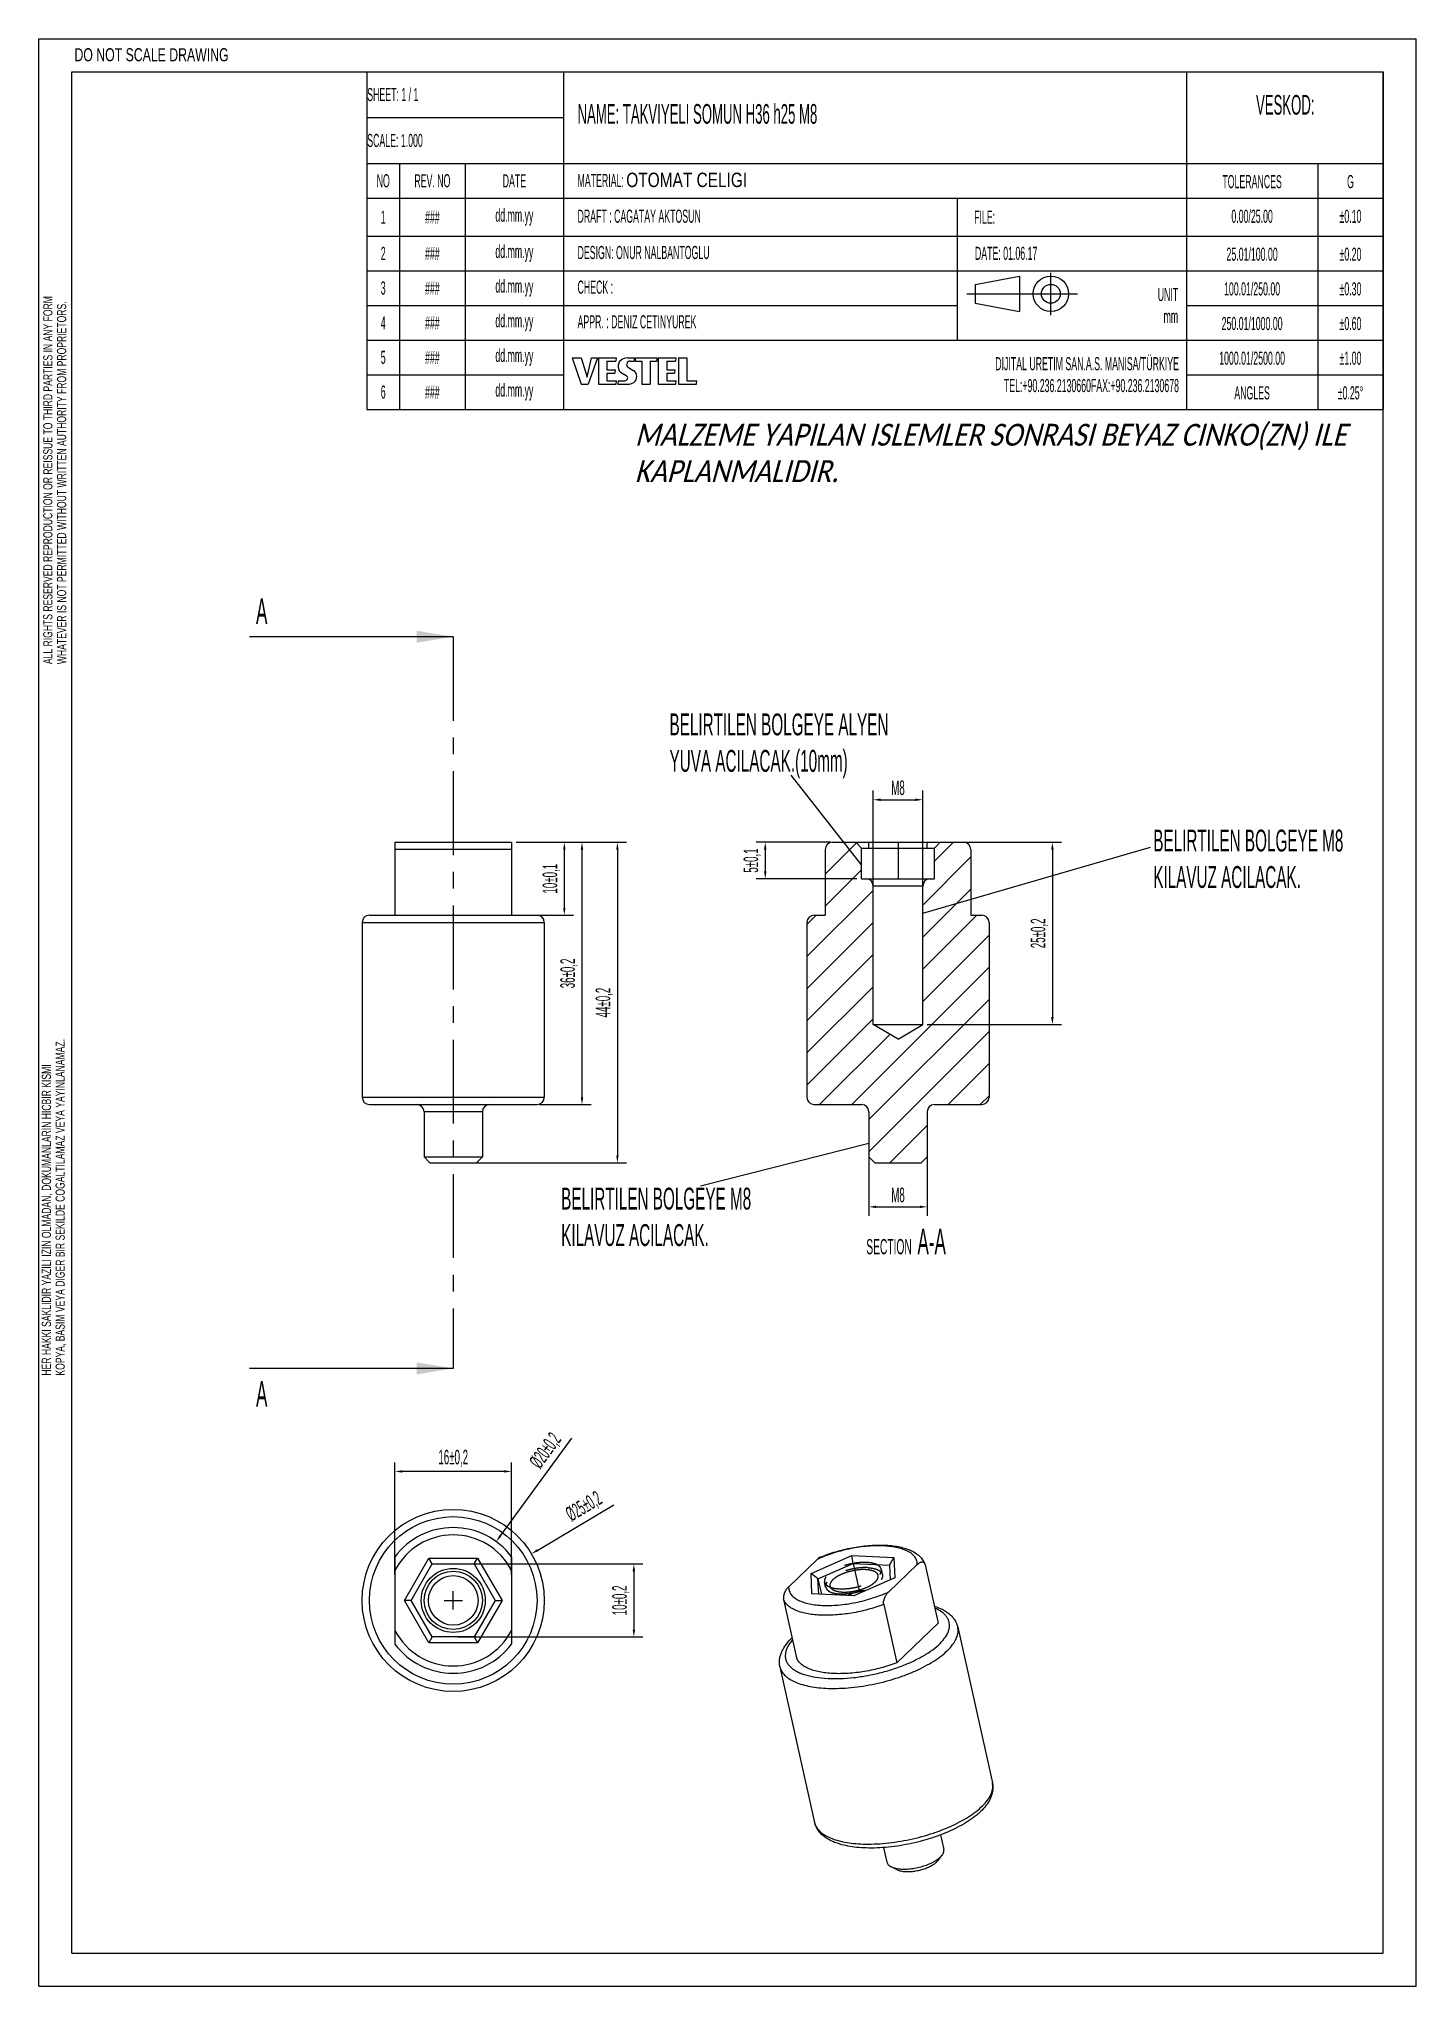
# Model space of a CAD drawing. Header units: millimetres. Extents: x 2093 to 2282, y -1513 to -1246.
import ezdxf

# ---------------------------------------------------------------- set-up
doc = ezdxf.new("R2010")
doc.units = ezdxf.units.MM
doc.header["$LTSCALE"] = 30.734
doc.header["$PDSIZE"] = 0.05
doc.linetypes.add('CENTER', pattern=[0.6, 0.375, -0.075, 0.075, -0.075])
doc.linetypes.add('HIDDEN', pattern=[0.2, 0.1, -0.1])
doc.layers.get('0').update_dxf_attribs({"linetype": 'CONTINUOUS'})
doc.layers.get('Defpoints').update_dxf_attribs({"linetype": 'CONTINUOUS'})
doc.layers.add('02___PRT_ALL_AXES', color=7, linetype='CONTINUOUS')
doc.layers.add('DEFAULT_2', color=8, linetype='HIDDEN')
doc.styles.add('DIMENSIONS', font='simplex.shx', dxfattribs={"width": 0.85, "oblique": 15})
doc.styles.get("Standard").update_dxf_attribs({"font": 'txt', "width": 0.5})
doc.styles.add('TEXTSTYLE_2', font='txt', dxfattribs={"width": 0.7})
doc.dimstyles.new('ISO-25', dxfattribs={"dimtxt": 2.5, "dimasz": 2.5, "dimexe": 1.25, "dimexo": 0.625, "dimtad": 1, "dimtxsty": 'Standard', "dimcen": 2.5, "dimadec": 0, "dimazin": 0, "dimtfac": 1, "dimtmove": 0, "dimatfit": 3, "dimfxl": 0, "dimarcsym": 0})
doc.dimstyles.get("Standard").update_dxf_attribs({"dimtxt": 2.1, "dimasz": 2.5, "dimexe": 0.8, "dimexo": 0.8, "dimtad": 1, "dimdec": 3, "dimdsep": 46, "dimtxsty": 'Standard', "dimcen": 0.09, "dimadec": 0, "dimazin": 0, "dimtol": 1, "dimtp": 0.001, "dimtm": 0.001, "dimtfac": 1, "dimtdec": 3, "dimtofl": 0, "dimtmove": 0, "dimatfit": 3, "dimfxl": 0, "dimtolj": 1, "dimarcsym": 0})

msp = doc.modelspace()

# ---------------------------------------------------------------- texts
at = {"color": 2, "linetype": 'Continuous', "insert": (2097.562, -1247.043), "char_height": 1.8, "width": 25.2, "attachment_point": 1, "line_spacing_factor": 0.9, "style": 'TEXTSTYLE_2'}
msp.add_mtext('DO NOT SCALE DRAWING', dxfattribs=at)
at = {"color": 2, "linetype": 'Continuous'}
for s, insert, char_height, width, attachment_point in [('SHEET: 1 / 1', (2137.743, -1253.424), 1.8, 26.892, 4), ('{VESKOD:}', (2263.741, -1253.465), 2.7, 26.892, 2), ('{\\PNAME: TAKVIYELI SOMUN H36 h25 M8}', (2166.608, -1250.212), 2.7, 85.392, 1), ('SCALE: 1.000', (2137.743, -1259.724), 1.8, 26.892, 4), ('NO', (2139.939, -1265.253), 1.8, 4.392, 5), ('REV. NO', (2146.689, -1265.253), 1.8, 8.892, 5), ('MATERIAL: {\\H1.1x;\\W0.8;OTOMAT CELIGI} ', (2166.608, -1265.137), 1.8, 85.392, 4), ('DATE', (2157.939, -1265.253), 1.8, 13.392, 5), ('TOLERANCES', (2259.189, -1264.461), 1.8, 17.892, 2), ('G', (2272.689, -1264.461), 1.8, 8.892, 2), ('1', (2139.939, -1270.236), 1.8, 4.392, 5), ('###', (2146.689, -1270.236), 1.8, 8.892, 5), ('dd.mm.yy', (2157.939, -1270.236), 1.8, 13.392, 5), ('{DRAFT : CAGATAY AKTOSUN}', (2166.608, -1270.12), 1.8, 53.892, 4), ('FILE: ', (2221.043, -1270.236), 1.8, 31.392, 4), ('0.00/25.00', (2259.189, -1269.219), 1.8, 17.892, 2), ('{\\Fgdt;`}\\Ftxt;0.10', (2272.689, -1269.219), 1.8, 8.892, 2), ('2', (2139.939, -1275.219), 1.8, 4.392, 5), ('###', (2146.689, -1275.219), 1.8, 8.892, 5), ('dd.mm.yy', (2157.939, -1275.219), 1.8, 13.392, 5), ('{DESIGN: ONUR NALBANTOGLU}', (2166.608, -1275.103), 1.8, 53.892, 4), ('{DATE: 01.06.17}', (2221.152, -1275.219), 1.8, 31.392, 4), ('25.01/100.00', (2259.189, -1274.427), 1.8, 17.892, 2), ('{\\Fgdt;`}\\Ftxt;0.20', (2272.689, -1274.427), 1.8, 8.892, 2), ('3', (2139.939, -1279.977), 1.8, 4.392, 5), ('###', (2146.689, -1279.977), 1.8, 8.892, 5), ('dd.mm.yy', (2157.939, -1279.977), 1.8, 13.392, 5), ('{CHECK : }', (2166.608, -1279.861), 1.8, 53.892, 4), ('UNIT   \\Pmm    ', (2249.041, -1282.356), 1.8, 31.392, 6), ('100.01/250.00', (2259.189, -1279.185), 1.8, 17.892, 2), ('{\\Fgdt;`}\\Ftxt;0.30', (2272.689, -1279.185), 1.8, 8.892, 2), ('4', (2139.939, -1284.735), 1.8, 4.392, 5), ('###', (2146.689, -1284.735), 1.8, 8.892, 5), ('dd.mm.yy', (2157.939, -1284.735), 1.8, 13.392, 5), ('{APPR. : DENIZ CETINYUREK}', (2166.608, -1284.619), 1.8, 53.892, 4), ('250.01/1000.00', (2259.189, -1283.943), 1.8, 17.892, 2), ('{\\Fgdt;`}\\Ftxt;0.60', (2272.689, -1283.943), 1.8, 8.892, 2), ('dd.mm.yy', (2157.939, -1289.493), 1.8, 13.392, 5), ('5', (2139.939, -1289.493), 1.8, 4.392, 5), ('###', (2146.689, -1289.493), 1.8, 8.892, 5), ('DIJITAL URETIM SAN.A.S. MANISA/TÜRKIYE\\PTEL:+90.236.2130660FAX:+90.236.2130678    ', (2249.15, -1291.872), 1.8, 85.392, 6), ('1000.01/2500.00', (2259.189, -1288.701), 1.8, 17.892, 2), ('{\\Fgdt;`}\\Ftxt;1.00', (2272.689, -1288.701), 1.8, 8.892, 2), ('6', (2139.939, -1294.251), 1.8, 4.392, 5), ('###', (2146.689, -1294.251), 1.8, 8.892, 5), ('dd.mm.yy', (2157.939, -1294.251), 1.8, 13.392, 5), ('ANGLES', (2259.189, -1293.459), 1.8, 17.892, 2), ('{\\Fgdt;`}\\Ftxt;0.25\\Fgdt;{\\Fgdt;~}', (2272.689, -1293.459), 1.8, 8.892, 2)]:
    msp.add_mtext(s, dxfattribs=dict(at, insert=insert, char_height=char_height, width=width, attachment_point=attachment_point))
at = {"color": 2, "linetype": 'Continuous', "char_height": 1.26, "attachment_point": 1, "rotation": 90, "line_spacing_factor": 0.9, "style": 'TEXTSTYLE_2'}
for s, insert, width in [('ALL RIGHTS RESERVED REPRODUCTION OR REISSUE TO THIRD PARTIES IN ANY FORM\\PWHATEVER IS NOT PERMITTED WITHOUT WRITTEN AUTHORITY FROM PROPRIETORS.', (2093.278, -1331.602), 63.504), ('HER HAKKI SAKLIDIR YAZILI IZIN OLMADAN, DOKUMANLARIN HICBIR KISMI\\PKOPYA, BASIM VEYA DIGER BIR SEKILDE COGALTILAMAZ VEYA YAYINLANAMAZ.', (2093.079, -1429.272), 59.094)]:
    msp.add_mtext(s, dxfattribs=dict(at, insert=insert, width=width))
at = {"color": 1, "insert": (2174.469, -1298.61), "char_height": 3, "width": 100.75761, "attachment_point": 1, "style": 'DIMENSIONS'}
msp.add_mtext('{\\fCalibri|b0|i0|c0|p0;MALZEME YAPILAN ISLEMLER SONRASI {\\C7;BEYAZ\\C1;} CINKO(ZN) ILE KAPLANMALIDIR.}', dxfattribs=at)
at = {"color": 2, "linetype": 'Continuous', "line_spacing_factor": 0.9}
for s, insert, char_height, width, attachment_point in [('A', (2122.483, -1322.588), 3.5, 1.75, 1), ('SECTION  \\H3.5;A-A', (2217.162, -1409.12), 2.1, 14.7, 3), ('A', (2122.483, -1430.033), 3.5, 1.75, 1)]:
    msp.add_mtext(s, dxfattribs=dict(at, insert=insert, char_height=char_height, width=width, attachment_point=attachment_point))
at = {"char_height": 3, "attachment_point": 1}
for s, insert, width in [('{\\f@Arial Unicode MS|b0|i0|c162|p34;{\\C1;BELIRTILEN BOLGEYE ALYEN YUVA ACILACAK.(10mm)}}', (2179.231, -1338.377), 34.10863), ('{\\f@Arial Unicode MS|b0|i0|c162|p34;{\\C1;BELIRTILEN BOLGEYE M8 \\PKILAVUZ ACILACAK. }}', (2245.625, -1354.322), 194.0496), ('{\\f@Arial Unicode MS|b0|i0|c162|p34;{\\C1;BELIRTILEN BOLGEYE M8 \\PKILAVUZ ACILACAK. }}', (2164.36, -1403.475), 194.0496)]:
    msp.add_mtext(s, dxfattribs=dict(at, insert=insert, width=width))

# ---------------------------------------------------------------- blocks, each defined once
blk = doc.blocks.new('*D25')
at = {"color": 3, "lineweight": -2}
for p, q in [((2158.17, -1356.06), (2166.04, -1356.06)), ((2164.79, -1357.06), (2164.79, -1365.06)), ((2158.17, -1366.06), (2166.04, -1366.06))]:
    blk.add_line(p, q, dxfattribs=at)
at = {"color": 3}
for points in [[(2164.96, -1357.06), (2164.63, -1357.06), (2164.79, -1356.06)], [(2164.63, -1365.06), (2164.96, -1365.06), (2164.79, -1366.06)]]:
    blk.add_solid(points, dxfattribs=at)
at = {"layer": 'Defpoints', "color": 0}
for p in [(2157.55, -1356.06), (2157.55, -1366.06), (2164.79, -1366.06)]:
    blk.add_point(p, dxfattribs=at)
at = {"color": 2, "insert": (2163, -1361.06), "char_height": 2, "attachment_point": 5, "rotation": 90}
blk.add_mtext('10%%p0,1', dxfattribs=at)
blk = doc.blocks.new('*D26')
at = {"color": 3, "lineweight": -2}
for p, q in [((2158.17, -1356.06), (2168.47, -1356.06)), ((2167.22, -1357.06), (2167.22, -1391.06)), ((2161.39, -1392.06), (2168.47, -1392.06))]:
    blk.add_line(p, q, dxfattribs=at)
at = {"color": 3}
for points in [[(2167.39, -1357.06), (2167.05, -1357.06), (2167.22, -1356.06)], [(2167.05, -1391.06), (2167.39, -1391.06), (2167.22, -1392.06)]]:
    blk.add_solid(points, dxfattribs=at)
at = {"layer": 'Defpoints', "color": 0}
for p in [(2157.55, -1356.06), (2160.76, -1392.06), (2167.22, -1392.06)]:
    blk.add_point(p, dxfattribs=at)
at = {"color": 2, "insert": (2165.43, -1374.06), "char_height": 2, "attachment_point": 5, "rotation": 90}
blk.add_mtext('36%%p0,2', dxfattribs=at)
blk = doc.blocks.new('*D27')
at = {"color": 3, "lineweight": -2}
for p, q in [((2158.17, -1356.06), (2173.33, -1356.06)), ((2172.08, -1357.06), (2172.08, -1399.06)), ((2152.75, -1400.06), (2173.33, -1400.06))]:
    blk.add_line(p, q, dxfattribs=at)
at = {"color": 3}
for points in [[(2172.24, -1357.06), (2171.91, -1357.06), (2172.08, -1356.06)], [(2171.91, -1399.06), (2172.24, -1399.06), (2172.08, -1400.06)]]:
    blk.add_solid(points, dxfattribs=at)
at = {"layer": 'Defpoints', "color": 0}
for p in [(2157.55, -1356.06), (2152.13, -1400.06), (2172.08, -1400.06)]:
    blk.add_point(p, dxfattribs=at)
at = {"color": 2, "insert": (2170.28, -1378.06), "char_height": 2, "attachment_point": 5, "rotation": 90}
blk.add_mtext('44%%p0,2', dxfattribs=at)
blk = doc.blocks.new('*D28')
at = {"color": 3, "lineweight": -2}
blk.add_line((2156.04, -1451.25), (2165.84, -1437.84), dxfattribs=at)
at = {"color": 3}
for p, q in [((2149.55, -1461.38), (2149.55, -1458.88)), ((2148.3, -1460.13), (2150.8, -1460.13))]:
    blk.add_line(p, q, dxfattribs=at)
blk.add_solid([(2155.9, -1451.15), (2156.17, -1451.35), (2155.45, -1452.06)], dxfattribs=at)
at = {"layer": 'Defpoints', "color": 0}
for p in [(2155.45, -1452.06), (2143.65, -1468.21)]:
    blk.add_point(p, dxfattribs=at)
at = {"color": 2, "insert": (2162.3, -1439.64), "char_height": 2, "attachment_point": 5, "rotation": 53.8417}
blk.add_mtext('%%c20%%p0,2', dxfattribs=at)
blk = doc.blocks.new('*D29')
at = {"color": 3, "lineweight": -2}
for p, q in [((2141.55, -1456.62), (2141.55, -1441.18)), ((2156.55, -1442.43), (2142.55, -1442.43)), ((2157.55, -1456.62), (2157.55, -1441.18))]:
    blk.add_line(p, q, dxfattribs=at)
at = {"color": 3}
for points in [[(2142.55, -1442.26), (2142.55, -1442.59), (2141.55, -1442.43)], [(2156.55, -1442.59), (2156.55, -1442.26), (2157.55, -1442.43)]]:
    blk.add_solid(points, dxfattribs=at)
at = {"layer": 'Defpoints', "color": 0}
for p in [(2141.55, -1442.43), (2141.55, -1457.24), (2157.55, -1457.24)]:
    blk.add_point(p, dxfattribs=at)
at = {"color": 2, "insert": (2149.55, -1440.64), "char_height": 2, "attachment_point": 5}
blk.add_mtext('16%%p0,2', dxfattribs=at)
blk = doc.blocks.new('*D30')
at = {"color": 3, "lineweight": -2}
blk.add_line((2161.15, -1453.22), (2171.57, -1447.01), dxfattribs=at)
at = {"color": 3}
for p, q in [((2149.55, -1461.38), (2149.55, -1458.88)), ((2148.3, -1460.13), (2150.8, -1460.13))]:
    blk.add_line(p, q, dxfattribs=at)
blk.add_solid([(2161.06, -1453.08), (2161.23, -1453.37), (2160.29, -1453.74)], dxfattribs=at)
at = {"layer": 'Defpoints', "color": 0}
for p in [(2160.29, -1453.74), (2138.81, -1466.53)]:
    blk.add_point(p, dxfattribs=at)
at = {"color": 2, "insert": (2167.54, -1447.33), "char_height": 2, "attachment_point": 5, "rotation": 30.7894}
blk.add_mtext('%%c25%%p0,2', dxfattribs=at)
blk = doc.blocks.new('*D31')
at = {"color": 3, "lineweight": -2}
for p, q in [((2150.17, -1455.13), (2175.59, -1455.13)), ((2174.34, -1456.13), (2174.34, -1464.13)), ((2150.17, -1465.13), (2175.59, -1465.13))]:
    blk.add_line(p, q, dxfattribs=at)
at = {"color": 3}
for points in [[(2174.51, -1456.13), (2174.17, -1456.13), (2174.34, -1455.13)], [(2174.17, -1464.13), (2174.51, -1464.13), (2174.34, -1465.13)]]:
    blk.add_solid(points, dxfattribs=at)
at = {"layer": 'Defpoints', "color": 0}
for p in [(2149.55, -1455.13), (2149.55, -1465.13), (2174.34, -1465.13)]:
    blk.add_point(p, dxfattribs=at)
at = {"color": 2, "insert": (2172.55, -1460.13), "char_height": 2, "attachment_point": 5, "rotation": 90}
blk.add_mtext('10%%p0,2', dxfattribs=at)
blk = doc.blocks.new('*D32')
at = {"color": 3, "lineweight": -2}
for p, q in [((2201.34, -1356.06), (2191.12, -1356.06)), ((2192.37, -1357.06), (2192.37, -1360.06)), ((2204.96, -1361.06), (2191.12, -1361.06))]:
    blk.add_line(p, q, dxfattribs=at)
at = {"color": 3}
for points in [[(2192.54, -1357.06), (2192.2, -1357.06), (2192.37, -1356.06)], [(2192.2, -1360.06), (2192.54, -1360.06), (2192.37, -1361.06)]]:
    blk.add_solid(points, dxfattribs=at)
at = {"layer": 'Defpoints', "color": 0}
for p in [(2201.96, -1356.06), (2192.37, -1361.06), (2205.59, -1361.06)]:
    blk.add_point(p, dxfattribs=at)
at = {"color": 2, "insert": (2190.58, -1358.56), "char_height": 2, "attachment_point": 5, "rotation": 90}
blk.add_mtext('5%%p0,1', dxfattribs=at)
blk = doc.blocks.new('*D33')
at = {"color": 3, "lineweight": -2}
for p, q in [((2207.19, -1362.81), (2207.19, -1348.97)), ((2213.99, -1362.81), (2213.99, -1348.97)), ((2208.19, -1350.22), (2212.99, -1350.22))]:
    blk.add_line(p, q, dxfattribs=at)
at = {"color": 3}
for points in [[(2208.19, -1350.05), (2208.19, -1350.39), (2207.19, -1350.22)], [(2212.99, -1350.39), (2212.99, -1350.05), (2213.99, -1350.22)]]:
    blk.add_solid(points, dxfattribs=at)
at = {"layer": 'Defpoints', "color": 0}
for p in [(2213.99, -1350.22), (2207.19, -1363.44), (2213.99, -1363.44)]:
    blk.add_point(p, dxfattribs=at)
at = {"color": 2, "insert": (2210.59, -1348.59), "char_height": 2, "attachment_point": 5}
blk.add_mtext('M8', dxfattribs=at)
blk = doc.blocks.new('*D34')
at = {"color": 3, "lineweight": -2}
for p, q in [((2206.59, -1398.19), (2206.59, -1407.36)), ((2214.59, -1398.19), (2214.59, -1407.36)), ((2207.59, -1406.11), (2213.59, -1406.11))]:
    blk.add_line(p, q, dxfattribs=at)
at = {"color": 3}
for points in [[(2207.59, -1405.94), (2207.59, -1406.27), (2206.59, -1406.11)], [(2213.59, -1406.27), (2213.59, -1405.94), (2214.59, -1406.11)]]:
    blk.add_solid(points, dxfattribs=at)
at = {"layer": 'Defpoints', "color": 0}
for p in [(2206.59, -1397.56), (2214.59, -1397.56), (2214.59, -1406.11)]:
    blk.add_point(p, dxfattribs=at)
at = {"color": 2, "insert": (2210.59, -1404.48), "char_height": 2, "attachment_point": 5}
blk.add_mtext('M8', dxfattribs=at)
blk = doc.blocks.new('*D35')
at = {"color": 3, "lineweight": -2}
for p, q in [((2219.41, -1356.06), (2233.03, -1356.06)), ((2231.78, -1357.06), (2231.78, -1380.06)), ((2214.61, -1381.06), (2233.03, -1381.06))]:
    blk.add_line(p, q, dxfattribs=at)
at = {"color": 3}
for points in [[(2231.95, -1357.06), (2231.61, -1357.06), (2231.78, -1356.06)], [(2231.61, -1380.06), (2231.95, -1380.06), (2231.78, -1381.06)]]:
    blk.add_solid(points, dxfattribs=at)
at = {"layer": 'Defpoints', "color": 0}
for p in [(2218.78, -1356.06), (2213.99, -1381.06), (2231.78, -1381.06)]:
    blk.add_point(p, dxfattribs=at)
at = {"color": 2, "insert": (2229.99, -1368.56), "char_height": 2, "attachment_point": 5, "rotation": 90}
blk.add_mtext('25%%p0,2', dxfattribs=at)

# ---------------------------------------------------------------- dimensions: what is measured, and where the dimension line sits
for base, p1, p2, picture, middle in [((2213.99, -1350.219), (2207.19, -1363.437), (2213.99, -1363.437), '*D33', (2210.59, -1348.594)), ((2214.59, -1406.106), (2206.59, -1397.563), (2214.59, -1397.563), '*D34', (2210.59, -1404.481))]:
    dim = msp.add_linear_dim(base=base, p1=p1, p2=p2, text='M8', dimstyle='ISO-25', override={"dimtxt": 2, "dimasz": 1, "dimclrd": 3, "dimclre": 3, "dimclrt": 2, "dimtol": 1, "dimtp": 0.1, "dimtm": 0.1, "dimtofl": 0})
    dim.commit()
    dim.dimension.update_dxf_attribs({"geometry": picture, "text_midpoint": middle})
for base, p1, p2, override, picture, middle in [((2192.369, -1361.06), (2201.961, -1356.06), (2205.59, -1361.06), {"dimtxt": 2, "dimasz": 1, "dimclrd": 3, "dimclre": 3, "dimclrt": 2, "dimtol": 1, "dimtp": 0.1, "dimtm": 0.1, "dimtofl": 0}, '*D32', (2190.577, -1358.56)), ((2172.077, -1400.06), (2157.548, -1356.06), (2152.128, -1400.06), {"dimtxt": 2, "dimasz": 1, "dimclrd": 3, "dimclre": 3, "dimclrt": 2, "dimtol": 1, "dimtp": 0.2, "dimtm": 0.2, "dimtofl": 0}, '*D27', (2170.285, -1378.06)), ((2164.793, -1366.06), (2157.548, -1356.06), (2157.548, -1366.06), {"dimtxt": 2, "dimasz": 1, "dimclrd": 3, "dimclre": 3, "dimclrt": 2, "dimtol": 1, "dimtp": 0.1, "dimtm": 0.1, "dimtofl": 0}, '*D25', (2163.001, -1361.06)), ((2167.221, -1392.06), (2157.548, -1356.06), (2160.761, -1392.06), {"dimtxt": 2, "dimasz": 1, "dimclrd": 3, "dimclre": 3, "dimclrt": 2, "dimtol": 1, "dimtp": 0.2, "dimtm": 0.2, "dimtofl": 0}, '*D26', (2165.429, -1374.06)), ((2231.78, -1381.06), (2218.782, -1356.06), (2213.99, -1381.06), {"dimtxt": 2, "dimasz": 1, "dimclrd": 3, "dimclre": 3, "dimclrt": 2, "dimtol": 1, "dimtp": 0.2, "dimtm": 0.2, "dimtofl": 0}, '*D35', (2229.988, -1368.56)), ((2174.34, -1465.134), (2149.548, -1455.134), (2149.548, -1465.134), {"dimtxt": 2, "dimasz": 1, "dimclrd": 3, "dimclre": 3, "dimclrt": 2, "dimtol": 1, "dimtp": 0.2, "dimtm": 0.2, "dimtofl": 0}, '*D31', (2172.548, -1460.134))]:
    dim = msp.add_linear_dim(base=base, p1=p1, p2=p2, angle=90, dimstyle='ISO-25', override=override)
    dim.commit()
    dim.dimension.update_dxf_attribs({"geometry": picture, "text_midpoint": middle})
for p1, p2, picture, middle in [((2143.648, -1468.208), (2155.449, -1452.06), '*D28', (2163.751, -1440.699)), ((2138.81, -1466.533), (2160.287, -1453.736), '*D30', (2168.46, -1448.865))]:
    dim = msp.add_diameter_dim_2p(p1=p1, p2=p2, dimstyle='ISO-25', override={"dimtxt": 2, "dimasz": 1, "dimclrd": 3, "dimclre": 3, "dimclrt": 2, "dimtol": 1, "dimtp": 0.2, "dimtm": 0.2, "dimtofl": 0})
    dim.commit()
    dim.dimension.update_dxf_attribs({"geometry": picture, "text_midpoint": middle, "dimtype": 163})
dim = msp.add_linear_dim(base=(2141.548, -1442.428), p1=(2157.548, -1457.244), p2=(2141.548, -1457.244), dimstyle='ISO-25', override={"dimtxt": 2, "dimasz": 1, "dimclrd": 3, "dimclre": 3, "dimclrt": 2, "dimtol": 1, "dimtp": 0.2, "dimtm": 0.2, "dimtofl": 0})
dim.commit()
dim.dimension.update_dxf_attribs({"geometry": '*D29', "text_midpoint": (2149.548, -1440.636)})

# ---------------------------------------------------------------- hatches: boundary and pattern name
at = {"linetype": 'Continuous'}
h = msp.add_hatch(dxfattribs=at)
h.set_pattern_fill('A', color=2, scale=3.118255, angle=45, style=0, pattern_type=0)
h.set_pattern_definition([(45, (877.1705, -1074.248), (-2.2049395, 2.2049395), [])])
edge = h.paths.add_edge_path()
edge.add_line((2207.39, -1400.06), (2213.79, -1400.06))
edge.add_line((2207.39, -1400.06), (2206.59, -1399.26))
edge.add_line((2206.59, -1393.06), (2206.59, -1399.26))
edge.add_arc((2205.59, -1393.06), 1, 0, 90)
edge.add_line((2199.09, -1392.06), (2205.59, -1392.06))
edge.add_arc((2199.09, -1391.06), 1, 180, 270)
edge.add_line((2198.09, -1367.06), (2198.09, -1391.06))
edge.add_arc((2199.09, -1367.06), 1, 90, 180)
edge.add_line((2199.09, -1366.06), (2200.59, -1366.06))
edge.add_line((2200.59, -1357.06), (2200.59, -1366.06))
edge.add_arc((2201.59, -1357.06), 1, 90, 180)
edge.add_line((2201.59, -1356.06), (2204.79, -1356.06))
edge.add_line((2204.79, -1356.06), (2205.59, -1356.86))
edge.add_line((2205.59, -1361.06), (2205.59, -1356.86))
edge.add_line((2205.59, -1361.06), (2206.19, -1361.06))
edge.add_arc((2206.19, -1362.06), 1, 0, 90)
edge.add_line((2207.19, -1381.06), (2207.19, -1362.06))
edge.add_line((2210.59, -1383.103), (2207.19, -1381.06))
edge.add_line((2210.59, -1383.103), (2213.99, -1381.06))
edge.add_line((2213.99, -1381.06), (2213.99, -1362.06))
edge.add_arc((2214.99, -1362.06), 1, 90, 180)
edge.add_line((2214.99, -1361.06), (2215.59, -1361.06))
edge.add_line((2215.59, -1361.06), (2215.59, -1356.86))
edge.add_line((2216.39, -1356.06), (2215.59, -1356.86))
edge.add_line((2216.39, -1356.06), (2219.59, -1356.06))
edge.add_arc((2219.59, -1357.06), 1, 0, 90)
edge.add_line((2220.59, -1357.06), (2220.59, -1366.06))
edge.add_line((2220.59, -1366.06), (2222.09, -1366.06))
edge.add_arc((2222.09, -1367.06), 1, 0, 90)
edge.add_line((2223.09, -1367.06), (2223.09, -1391.06))
edge.add_arc((2222.09, -1391.06), 1, 270, 360)
edge.add_line((2215.59, -1392.06), (2222.09, -1392.06))
edge.add_arc((2215.59, -1393.06), 1, 90, 180)
edge.add_line((2214.59, -1393.06), (2214.59, -1399.26))
edge.add_line((2213.79, -1400.06), (2214.59, -1399.26))

# ---------------------------------------------------------------- linework, layer by layer
at = {"color": 7, "linetype": 'Continuous'}
for p, q in [((2092.689, -1513.074), (2092.689, -1245.774)), ((2092.689, -1245.774), (2281.689, -1245.774)), ((2281.689, -1513.074), (2281.689, -1245.774)), ((2097.189, -1508.574), (2097.189, -1250.274)), ((2097.189, -1250.274), (2277.189, -1250.274)), ((2277.189, -1508.574), (2277.189, -1250.274)), ((2165.862, -1289.563), (2167.118, -1293.184)), ((2165.862, -1289.563), (2167.118, -1289.563)), ((2167.118, -1289.563), (2167.914, -1292.219)), ((2167.914, -1292.219), (2168.542, -1289.563)), ((2169.339, -1289.563), (2168.083, -1293.184)), ((2168.542, -1289.563), (2169.339, -1289.563)), ((2169.484, -1289.563), (2169.484, -1293.184)), ((2169.484, -1289.563), (2171.898, -1289.563)), ((2170.643, -1289.997), (2170.643, -1291.205)), ((2170.643, -1289.997), (2171.86, -1289.997)), ((2171.898, -1289.563), (2171.86, -1289.997)), ((2173.47, -1289.563), (2174.361, -1289.563)), ((2173.59, -1290.899), (2174.261, -1291.284)), ((2173.83, -1289.997), (2174.361, -1289.997)), ((2174.361, -1289.563), (2174.361, -1289.997)), ((2174.506, -1289.563), (2174.506, -1289.997)), ((2174.506, -1289.563), (2177.499, -1289.563)), ((2174.506, -1289.997), (2175.423, -1289.997)), ((2175.423, -1289.997), (2175.423, -1293.184)), ((2176.582, -1289.997), (2176.582, -1293.184)), ((2176.582, -1289.997), (2177.499, -1289.997)), ((2177.499, -1289.563), (2177.499, -1289.997)), ((2177.693, -1289.563), (2177.693, -1293.184)), ((2177.693, -1289.563), (2180.107, -1289.563)), ((2178.852, -1289.997), (2178.852, -1291.205)), ((2178.852, -1289.997), (2180.069, -1289.997)), ((2180.107, -1289.563), (2180.069, -1289.997)), ((2180.445, -1289.563), (2180.445, -1293.184)), ((2180.445, -1289.563), (2181.604, -1289.563)), ((2181.604, -1289.563), (2181.604, -1292.701)), ((2167.118, -1293.184), (2168.083, -1293.184)), ((2169.484, -1293.184), (2171.898, -1293.184)), ((2170.643, -1291.205), (2171.754, -1291.205)), ((2170.643, -1291.639), (2170.643, -1292.701)), ((2170.643, -1291.639), (2171.716, -1291.639)), ((2170.643, -1292.701), (2171.94, -1292.701)), ((2171.754, -1291.205), (2171.716, -1291.639)), ((2171.898, -1293.184), (2171.94, -1292.701)), ((2172.188, -1292.701), (2172.146, -1293.184)), ((2172.146, -1293.184), (2173.497, -1293.184)), ((2172.188, -1292.701), (2173.105, -1292.701)), ((2172.737, -1291.679), (2173.288, -1291.975)), ((2175.423, -1293.184), (2176.582, -1293.184)), ((2177.693, -1293.184), (2180.107, -1293.184)), ((2178.852, -1291.205), (2179.963, -1291.205)), ((2178.852, -1291.639), (2178.852, -1292.701)), ((2178.852, -1291.639), (2179.925, -1291.639)), ((2178.852, -1292.701), (2180.149, -1292.701)), ((2179.963, -1291.205), (2179.925, -1291.639)), ((2180.107, -1293.184), (2180.149, -1292.701)), ((2180.445, -1293.184), (2182.956, -1293.184)), ((2181.604, -1292.701), (2182.998, -1292.701)), ((2182.956, -1293.184), (2182.998, -1292.701)), ((2141.548, -1356.06), (2141.548, -1366.06)), ((2141.548, -1356.06), (2157.548, -1356.06)), ((2157.548, -1357.06), (2141.548, -1357.06)), ((2157.548, -1356.06), (2157.548, -1366.06)), ((2200.59, -1357.06), (2200.59, -1366.06)), ((2201.59, -1356.06), (2219.59, -1356.06)), ((2204.79, -1356.06), (2205.59, -1356.86)), ((2205.59, -1361.06), (2205.59, -1356.86)), ((2205.59, -1356.86), (2215.59, -1356.86)), ((2210.59, -1356.06), (2210.59, -1361.06)), ((2216.39, -1356.06), (2215.59, -1356.86)), ((2215.59, -1361.06), (2215.59, -1356.86)), ((2220.59, -1357.06), (2220.59, -1366.06)), ((2205.59, -1361.06), (2215.59, -1361.06)), ((2207.19, -1381.06), (2207.19, -1362.06)), ((2213.99, -1362.06), (2207.19, -1362.06)), ((2213.99, -1381.06), (2213.99, -1362.06)), ((2137.048, -1367.06), (2162.048, -1367.06)), ((2138.048, -1366.06), (2161.048, -1366.06)), ((2198.09, -1367.06), (2198.09, -1391.06)), ((2199.09, -1366.06), (2200.59, -1366.06)), ((2220.59, -1366.06), (2222.09, -1366.06)), ((2223.09, -1367.06), (2223.09, -1391.06)), ((2210.59, -1383.103), (2207.19, -1381.06)), ((2207.19, -1381.06), (2213.99, -1381.06)), ((2210.59, -1383.103), (2213.99, -1381.06)), ((2137.048, -1391.06), (2162.048, -1391.06)), ((2138.048, -1392.06), (2161.048, -1392.06)), ((2199.09, -1392.06), (2205.59, -1392.06)), ((2215.59, -1392.06), (2222.09, -1392.06)), ((2153.548, -1393.06), (2145.548, -1393.06)), ((2206.59, -1393.06), (2206.59, -1399.26)), ((2214.59, -1393.06), (2214.59, -1399.26)), ((2145.548, -1399.26), (2153.548, -1399.26)), ((2146.348, -1400.06), (2145.548, -1399.26)), ((2146.348, -1400.06), (2152.748, -1400.06)), ((2152.748, -1400.06), (2153.548, -1399.26)), ((2207.39, -1400.06), (2206.59, -1399.26)), ((2207.39, -1400.06), (2213.79, -1400.06)), ((2213.79, -1400.06), (2214.59, -1399.26)), ((2198.653, -1456.44), (2204.27, -1453.959)), ((2204.447, -1455.054), (2204.27, -1453.959)), ((2204.27, -1453.959), (2210.02, -1454.252)), ((2195.585, -1458.251), (2199.484, -1454.515)), ((2198.785, -1459.215), (2198.653, -1456.44)), ((2199.604, -1457.193), (2198.653, -1456.44)), ((2199.604, -1457.193), (2204.447, -1455.054)), ((2204.447, -1455.054), (2205.28, -1458.794)), ((2204.447, -1455.054), (2209.404, -1455.307)), ((2213.22, -1455.215), (2209.321, -1458.951)), ((2209.404, -1455.307), (2210.02, -1454.252)), ((2209.404, -1455.307), (2209.5, -1457.315)), ((2210.02, -1454.252), (2210.152, -1457.026)), ((2214.306, -1455.255), (2216.092, -1463.269)), ((2204.535, -1459.507), (2198.785, -1459.215)), ((2199.703, -1459.261), (2199.604, -1457.193)), ((2199.604, -1457.193), (2200.069, -1459.28)), ((2205.28, -1458.794), (2203.755, -1459.468)), ((2210.152, -1457.026), (2204.535, -1459.507)), ((2206.06, -1458.834), (2205.28, -1458.794)), ((2194.896, -1459.992), (2196.681, -1468.006)), ((2208.632, -1460.692), (2210.418, -1468.706)), ((2216.092, -1463.269), (2210.418, -1468.706)), ((2146.662, -1465.134), (2146.2, -1465.934)), ((2152.897, -1465.934), (2146.2, -1465.934)), ((2152.435, -1465.134), (2146.662, -1465.134)), ((2152.435, -1465.134), (2152.897, -1465.934)), ((2210.47, -1497.108), (2209.645, -1496.695)), ((2216.051, -1495.864), (2216.622, -1495.14)), ((2097.189, -1508.574), (2277.189, -1508.574)), ((2092.689, -1513.074), (2281.689, -1513.074))]:
    msp.add_line(p, q, dxfattribs=at)
at = {"color": 2, "linetype": 'Continuous'}
for p, q in [((2137.689, -1250.274), (2277.189, -1250.274)), ((2137.689, -1250.274), (2137.689, -1296.63)), ((2164.689, -1250.274), (2164.689, -1296.63)), ((2250.189, -1250.274), (2250.189, -1296.63)), ((2277.189, -1250.274), (2277.189, -1296.63)), ((2137.689, -1256.574), (2164.689, -1256.574)), ((2137.689, -1262.874), (2277.189, -1262.874)), ((2142.189, -1262.874), (2142.189, -1296.63)), ((2151.189, -1262.874), (2151.189, -1296.63)), ((2268.189, -1262.874), (2268.189, -1296.63)), ((2137.689, -1267.632), (2277.189, -1267.632)), ((2218.689, -1267.632), (2218.689, -1287.114)), ((2137.689, -1272.84), (2277.189, -1272.84)), ((2137.689, -1277.598), (2277.189, -1277.598)), ((2137.689, -1282.356), (2218.689, -1282.356)), ((2250.189, -1282.356), (2277.189, -1282.356)), ((2137.689, -1287.114), (2277.189, -1287.114)), ((2137.689, -1291.872), (2164.689, -1291.872)), ((2250.189, -1291.872), (2277.189, -1291.872)), ((2137.689, -1296.63), (2277.189, -1296.63))]:
    msp.add_line(p, q, dxfattribs=at)
at = {"color": 40, "linetype": 'Continuous'}
for p, q in [((2221.191, -1279.462), (2227.271, -1278.328)), ((2221.191, -1279.462), (2221.191, -1282.054)), ((2227.271, -1278.328), (2227.271, -1283.188)), ((2231.57, -1283.699), (2231.57, -1277.899)), ((2220.056, -1280.758), (2235.247, -1280.758)), ((2221.191, -1282.054), (2227.271, -1283.188))]:
    msp.add_line(p, q, dxfattribs=at)
at = {"color": 2, "linetype": 'CENTER'}
msp.add_line((2149.548, -1327.838), (2149.548, -1428.283), dxfattribs=at)
at = {"color": 1}
for p, q in [((2205.59, -1359.172), (2195.943, -1346.845)), ((2213.99, -1365.777), (2245.228, -1356.708)), ((2183.491, -1403.197), (2206.59, -1397.368))]:
    msp.add_line(p, q, dxfattribs=at)
for p, q in [((2141.548, -1454.134), (2141.548, -1466.134)), ((2142.851, -1460.134), (2146.2, -1454.334)), ((2143.775, -1460.134), (2146.662, -1455.134)), ((2146.662, -1455.134), (2146.2, -1454.334)), ((2146.2, -1454.334), (2152.897, -1454.334)), ((2146.662, -1455.134), (2152.435, -1455.134)), ((2152.435, -1455.134), (2152.897, -1454.334)), ((2152.435, -1455.134), (2155.322, -1460.134)), ((2152.897, -1454.334), (2156.246, -1460.134)), ((2157.548, -1454.134), (2157.548, -1466.134)), ((2146.2, -1465.934), (2142.851, -1460.134)), ((2143.775, -1460.134), (2142.851, -1460.134)), ((2146.662, -1465.134), (2143.775, -1460.134)), ((2155.322, -1460.134), (2152.435, -1465.134)), ((2156.246, -1460.134), (2152.897, -1465.934)), ((2155.322, -1460.134), (2156.246, -1460.134))]:
    msp.add_line(p, q)
at = {"color": 40, "linetype": 'Continuous'}
for radius in [2.43, 1.296]:
    msp.add_circle((2231.57, -1280.758), radius, dxfattribs=at)
for radius in [12.5, 11.5, 4.4, 4, 3.4]:
    msp.add_circle((2149.548, -1460.134), radius)
at = {"color": 7, "linetype": 'Continuous'}
for centre, radius, start, end in [((2173.25, -1290.722), 1.086, 128.1645, 241.79705), ((2173.47, -1291.011), 1.449, 90, 127.84439), ((2173.83, -1290.48), 0.483, 90, 240.19643), ((2173.105, -1292.315), 0.386, 270, 61.79705), ((2173.497, -1291.734), 1.449, 270, 304.26043), ((2173.781, -1292.122), 0.966, 303.36701, 60.09274), ((2201.59, -1357.06), 1, 90, 180), ((2219.59, -1357.06), 1, 0, 90), ((2206.19, -1362.06), 1, 0, 90), ((2214.99, -1362.06), 1, 90, 180), ((2138.048, -1367.06), 1, 90, 180), ((2161.048, -1367.06), 1, 0, 90), ((2199.09, -1367.06), 1, 90, 180), ((2222.09, -1367.06), 1, 0, 90), ((2138.048, -1391.06), 1, 180, 270), ((2144.548, -1393.06), 1, 0, 90), ((2154.548, -1393.06), 1, 90, 180), ((2161.048, -1391.06), 1, 270, 0), ((2199.09, -1391.06), 1, 180, 270), ((2205.59, -1393.06), 1, 0, 90), ((2215.59, -1393.06), 1, 90, 180), ((2222.09, -1391.06), 1, 270, 0), ((2206.601, -1469.66), 16.734, 113.35993, 115.17041), ((2149.548, -1460.134), 9, 207.26604, 332.73396), ((2149.548, -1460.134), 10, 216.8699, 323.1301)]:
    msp.add_arc(centre, radius, start, end, dxfattribs=at)
for radius, start, end in [(10, 36.8699, 143.1301), (9, 27.26604, 152.73396)]:
    msp.add_arc((2149.548, -1460.134), radius, start, end)
for points, knots in [([(2199.925, -1454.203), (2200.615, -1453.913), (2202.053, -1453.405), (2204.275, -1452.867), (2206.508, -1452.557), (2208.324, -1452.501), (2209.684, -1452.596), (2210.613, -1452.732), (2211.468, -1452.935), (2212.24, -1453.208), (2212.926, -1453.557), (2213.515, -1453.994), (2213.988, -1454.526), (2214.204, -1454.946), (2214.28, -1455.164)], [0, 0, 0, 0, 0.1447961, 0.2942652, 0.4415806, 0.5802216, 0.6446441, 0.7051807, 0.7616597, 0.814215, 0.863366, 0.9100017, 0.9552327, 1, 1, 1, 1]), ([(2213.22, -1455.215), (2213.231, -1455.051), (2213.201, -1454.716), (2212.988, -1454.243), (2212.62, -1453.824), (2212.112, -1453.465), (2211.472, -1453.165), (2210.713, -1452.929), (2209.844, -1452.758), (2208.881, -1452.656), (2207.84, -1452.625), (2206.346, -1452.679), (2204.416, -1452.927), (2202.14, -1453.469), (2200.668, -1453.995), (2199.966, -1454.298)], [0, 0, 0, 0, 0.0336087, 0.0675317, 0.104448, 0.1463017, 0.1941532, 0.2483687, 0.3088238, 0.3750509, 0.4463364, 0.5217868, 0.6809327, 0.8434859, 1, 1, 1, 1]), ([(2199.925, -1454.203), (2199.845, -1454.237), (2199.689, -1454.332), (2199.552, -1454.45), (2199.484, -1454.515)], [0, 0, 0, 0, 0.4779278, 1, 1, 1, 1]), ([(2206.169, -1455.905), (2206.119, -1455.905), (2206.019, -1455.905), (2205.87, -1455.905), (2205.745, -1455.906), (2205.658, -1455.905), (2205.608, -1455.906), (2205.572, -1455.905), (2205.531, -1455.91), (2205.479, -1455.914), (2205.386, -1455.923), (2205.253, -1455.935), (2205.121, -1455.948), (2205.028, -1455.956), (2204.975, -1455.961), (2204.935, -1455.964), (2204.894, -1455.972), (2204.84, -1455.982), (2204.745, -1455.999), (2204.61, -1456.023), (2204.475, -1456.047), (2204.38, -1456.063), (2204.325, -1456.073), (2204.285, -1456.079), (2204.244, -1456.091), (2204.19, -1456.105), (2204.095, -1456.13), (2203.959, -1456.166), (2203.824, -1456.202), (2203.729, -1456.226), (2203.675, -1456.241), (2203.633, -1456.251), (2203.596, -1456.265), (2203.546, -1456.282), (2203.458, -1456.314), (2203.332, -1456.358), (2203.206, -1456.403), (2203.118, -1456.434), (2203.068, -1456.452), (2203.029, -1456.465), (2202.996, -1456.481), (2202.95, -1456.502), (2202.871, -1456.539), (2202.757, -1456.591), (2202.643, -1456.643), (2202.564, -1456.68), (2202.519, -1456.701), (2202.483, -1456.716), (2202.455, -1456.734), (2202.416, -1456.757), (2202.348, -1456.798), (2202.251, -1456.856), (2202.154, -1456.914), (2202.085, -1456.955), (2202.047, -1456.978), (2202.016, -1456.995), (2201.994, -1457.014), (2201.963, -1457.039), (2201.908, -1457.083), (2201.845, -1457.134), (2201.783, -1457.184), (2201.736, -1457.222), (2201.697, -1457.253), (2201.669, -1457.275), (2201.654, -1457.288), (2201.641, -1457.297), (2201.634, -1457.306), (2201.623, -1457.319), (2201.605, -1457.341), (2201.567, -1457.385), (2201.514, -1457.448), (2201.46, -1457.511), (2201.423, -1457.555), (2201.404, -1457.577), (2201.394, -1457.59), (2201.384, -1457.599), (2201.382, -1457.608), (2201.375, -1457.621), (2201.366, -1457.642), (2201.346, -1457.685), (2201.323, -1457.735), (2201.301, -1457.784), (2201.284, -1457.821), (2201.27, -1457.852), (2201.26, -1457.874), (2201.254, -1457.886), (2201.249, -1457.895), (2201.25, -1457.904), (2201.249, -1457.916), (2201.249, -1457.936), (2201.247, -1457.977), (2201.245, -1458.023), (2201.244, -1458.07), (2201.243, -1458.104), (2201.242, -1458.134), (2201.241, -1458.154), (2201.241, -1458.165), (2201.239, -1458.174), (2201.244, -1458.182), (2201.249, -1458.193), (2201.258, -1458.211), (2201.27, -1458.238), (2201.285, -1458.27), (2201.305, -1458.313), (2201.325, -1458.355), (2201.343, -1458.392), (2201.351, -1458.411), (2201.357, -1458.422), (2201.359, -1458.43), (2201.368, -1458.436), (2201.378, -1458.445), (2201.396, -1458.461), (2201.421, -1458.483), (2201.451, -1458.51), (2201.491, -1458.545), (2201.531, -1458.581), (2201.566, -1458.612), (2201.584, -1458.627), (2201.594, -1458.636), (2201.6, -1458.643), (2201.613, -1458.648), (2201.627, -1458.655), (2201.653, -1458.667), (2201.705, -1458.692), (2201.778, -1458.727), (2201.852, -1458.762), (2201.904, -1458.786), (2201.929, -1458.798), (2201.944, -1458.805), (2201.954, -1458.811), (2201.97, -1458.814), (2201.988, -1458.819), (2202.021, -1458.827), (2202.087, -1458.844), (2202.182, -1458.868), (2202.276, -1458.893), (2202.342, -1458.909), (2202.375, -1458.918), (2202.394, -1458.923), (2202.407, -1458.927), (2202.426, -1458.928), (2202.448, -1458.931), (2202.488, -1458.935), (2202.545, -1458.941), (2202.613, -1458.949), (2202.704, -1458.959), (2202.817, -1458.971), (2202.908, -1458.981), (2202.954, -1458.986)], [0, 0, 0, 0, 0.015625, 0.03125, 0.046875, 0.0546875, 0.0585938, 0.0625, 0.0664062, 0.0703125, 0.078125, 0.09375, 0.109375, 0.1171875, 0.1210938, 0.125, 0.1289062, 0.1328125, 0.140625, 0.15625, 0.171875, 0.1796875, 0.1835938, 0.1875, 0.1914062, 0.1953125, 0.203125, 0.21875, 0.234375, 0.2421875, 0.2460938, 0.25, 0.2539062, 0.2578125, 0.265625, 0.28125, 0.296875, 0.3046875, 0.3085938, 0.3125, 0.3164062, 0.3203125, 0.328125, 0.34375, 0.359375, 0.3671875, 0.3710938, 0.375, 0.3789062, 0.3828125, 0.390625, 0.40625, 0.421875, 0.4296875, 0.4335938, 0.4375, 0.4414062, 0.4453125, 0.453125, 0.46875, 0.4765625, 0.484375, 0.4921875, 0.4960938, 0.4980469, 0.5, 0.5019531, 0.5039062, 0.5078125, 0.515625, 0.53125, 0.546875, 0.5546875, 0.5585938, 0.5605469, 0.5625, 0.5644531, 0.5664062, 0.5703125, 0.578125, 0.59375, 0.6015625, 0.609375, 0.6171875, 0.6210938, 0.6230469, 0.625, 0.6269531, 0.6289062, 0.6328125, 0.640625, 0.65625, 0.6640625, 0.671875, 0.6796875, 0.6835938, 0.6855469, 0.6875, 0.6894531, 0.6914062, 0.6953125, 0.703125, 0.7109375, 0.71875, 0.734375, 0.7421875, 0.7460938, 0.7480469, 0.75, 0.7519531, 0.7539062, 0.7578125, 0.765625, 0.7734375, 0.78125, 0.796875, 0.8046875, 0.8085938, 0.8105469, 0.8125, 0.8144531, 0.8164062, 0.8203125, 0.828125, 0.84375, 0.859375, 0.8671875, 0.8710938, 0.8730469, 0.875, 0.8769531, 0.8789062, 0.8828125, 0.890625, 0.90625, 0.921875, 0.9296875, 0.9335938, 0.9355469, 0.9375, 0.9394531, 0.9414062, 0.9453125, 0.953125, 0.9609375, 0.96875, 0.984375, 1, 1, 1, 1]), ([(2202.954, -1458.986), (2203.003, -1458.986), (2203.103, -1458.986), (2203.252, -1458.986), (2203.377, -1458.986), (2203.464, -1458.986), (2203.514, -1458.985), (2203.55, -1458.987), (2203.591, -1458.982), (2203.644, -1458.977), (2203.737, -1458.968), (2203.869, -1458.956), (2204.002, -1458.944), (2204.094, -1458.935), (2204.147, -1458.93), (2204.187, -1458.927), (2204.228, -1458.919), (2204.282, -1458.91), (2204.377, -1458.893), (2204.512, -1458.869), (2204.648, -1458.845), (2204.743, -1458.828), (2204.797, -1458.818), (2204.837, -1458.812), (2204.878, -1458.8), (2204.932, -1458.786), (2205.027, -1458.761), (2205.163, -1458.726), (2205.298, -1458.69), (2205.394, -1458.665), (2205.448, -1458.65), (2205.489, -1458.641), (2205.526, -1458.626), (2205.577, -1458.609), (2205.665, -1458.578), (2205.791, -1458.533), (2205.916, -1458.488), (2206.005, -1458.457), (2206.054, -1458.439), (2206.094, -1458.427), (2206.126, -1458.41), (2206.172, -1458.39), (2206.252, -1458.353), (2206.365, -1458.301), (2206.479, -1458.248), (2206.559, -1458.212), (2206.604, -1458.19), (2206.64, -1458.175), (2206.667, -1458.157), (2206.706, -1458.134), (2206.774, -1458.093), (2206.872, -1458.035), (2206.969, -1457.977), (2207.037, -1457.937), (2207.075, -1457.913), (2207.106, -1457.896), (2207.128, -1457.877), (2207.16, -1457.852), (2207.214, -1457.808), (2207.277, -1457.758), (2207.339, -1457.707), (2207.386, -1457.67), (2207.425, -1457.638), (2207.453, -1457.616), (2207.468, -1457.604), (2207.481, -1457.594), (2207.488, -1457.585), (2207.499, -1457.572), (2207.517, -1457.55), (2207.555, -1457.506), (2207.608, -1457.443), (2207.662, -1457.38), (2207.699, -1457.336), (2207.718, -1457.314), (2207.728, -1457.302), (2207.738, -1457.292), (2207.741, -1457.283), (2207.747, -1457.271), (2207.756, -1457.249), (2207.776, -1457.206), (2207.799, -1457.157), (2207.822, -1457.107), (2207.839, -1457.07), (2207.853, -1457.039), (2207.863, -1457.018), (2207.868, -1457.005), (2207.874, -1456.996), (2207.873, -1456.987), (2207.873, -1456.976), (2207.874, -1456.955), (2207.875, -1456.915), (2207.877, -1456.868), (2207.878, -1456.822), (2207.88, -1456.787), (2207.881, -1456.758), (2207.882, -1456.737), (2207.881, -1456.726), (2207.883, -1456.717), (2207.878, -1456.709), (2207.873, -1456.698), (2207.864, -1456.68), (2207.852, -1456.653), (2207.837, -1456.621), (2207.817, -1456.579), (2207.797, -1456.536), (2207.779, -1456.499), (2207.771, -1456.48), (2207.765, -1456.47), (2207.763, -1456.461), (2207.754, -1456.455), (2207.745, -1456.446), (2207.727, -1456.431), (2207.702, -1456.408), (2207.672, -1456.382), (2207.631, -1456.346), (2207.591, -1456.311), (2207.556, -1456.279), (2207.539, -1456.264), (2207.528, -1456.255), (2207.522, -1456.248), (2207.51, -1456.243), (2207.495, -1456.236), (2207.469, -1456.224), (2207.418, -1456.199), (2207.344, -1456.165), (2207.27, -1456.13), (2207.219, -1456.105), (2207.193, -1456.093), (2207.178, -1456.086), (2207.168, -1456.08), (2207.153, -1456.077), (2207.134, -1456.072), (2207.101, -1456.064), (2207.035, -1456.047), (2206.941, -1456.023), (2206.846, -1455.999), (2206.78, -1455.982), (2206.747, -1455.973), (2206.728, -1455.969), (2206.715, -1455.965), (2206.697, -1455.963), (2206.674, -1455.961), (2206.634, -1455.956), (2206.578, -1455.95), (2206.51, -1455.943), (2206.419, -1455.933), (2206.305, -1455.92), (2206.214, -1455.91), (2206.169, -1455.905)], [0, 0, 0, 0, 0.015625, 0.03125, 0.046875, 0.0546875, 0.0585938, 0.0625, 0.0664062, 0.0703125, 0.078125, 0.09375, 0.109375, 0.1171875, 0.1210938, 0.125, 0.1289062, 0.1328125, 0.140625, 0.15625, 0.171875, 0.1796875, 0.1835938, 0.1875, 0.1914062, 0.1953125, 0.203125, 0.21875, 0.234375, 0.2421875, 0.2460938, 0.25, 0.2539062, 0.2578125, 0.265625, 0.28125, 0.296875, 0.3046875, 0.3085938, 0.3125, 0.3164062, 0.3203125, 0.328125, 0.34375, 0.359375, 0.3671875, 0.3710938, 0.375, 0.3789062, 0.3828125, 0.390625, 0.40625, 0.421875, 0.4296875, 0.4335938, 0.4375, 0.4414062, 0.4453125, 0.453125, 0.46875, 0.4765625, 0.484375, 0.4921875, 0.4960938, 0.4980469, 0.5, 0.5019531, 0.5039062, 0.5078125, 0.515625, 0.53125, 0.546875, 0.5546875, 0.5585938, 0.5605469, 0.5625, 0.5644531, 0.5664062, 0.5703125, 0.578125, 0.59375, 0.6015625, 0.609375, 0.6171875, 0.6210938, 0.6230469, 0.625, 0.6269531, 0.6289062, 0.6328125, 0.640625, 0.65625, 0.6640625, 0.671875, 0.6796875, 0.6835938, 0.6855469, 0.6875, 0.6894531, 0.6914062, 0.6953125, 0.703125, 0.7109375, 0.71875, 0.734375, 0.7421875, 0.7460938, 0.7480469, 0.75, 0.7519531, 0.7539062, 0.7578125, 0.765625, 0.7734375, 0.78125, 0.796875, 0.8046875, 0.8085938, 0.8105469, 0.8125, 0.8144531, 0.8164062, 0.8203125, 0.828125, 0.84375, 0.859375, 0.8671875, 0.8710938, 0.8730469, 0.875, 0.8769531, 0.8789062, 0.8828125, 0.890625, 0.90625, 0.921875, 0.9296875, 0.9335938, 0.9355469, 0.9375, 0.9394531, 0.9414062, 0.9453125, 0.953125, 0.9609375, 0.96875, 0.984375, 1, 1, 1, 1]), ([(2213.22, -1455.215), (2213.304, -1455.135), (2213.433, -1455.025), (2213.623, -1454.916), (2213.766, -1454.862), (2213.912, -1454.844), (2214.062, -1454.877), (2214.2, -1454.987), (2214.257, -1455.099), (2214.28, -1455.164)], [0, 0, 0, 0, 0.264274, 0.3861022, 0.5007334, 0.6097875, 0.7191499, 0.8427341, 1, 1, 1, 1]), ([(2214.28, -1455.164), (2214.283, -1455.171), (2214.293, -1455.201), (2214.301, -1455.232), (2214.306, -1455.255)], [0, 0, 0, 0, 0.2429329, 1, 1, 1, 1]), ([(2195.585, -1458.251), (2195.488, -1458.344), (2195.298, -1458.556), (2195.055, -1458.946), (2194.91, -1459.346), (2194.862, -1459.708), (2194.875, -1459.9), (2194.896, -1459.992)], [0, 0, 0, 0, 0.2059534, 0.4379733, 0.7066998, 0.8548661, 1, 1, 1, 1]), ([(2195.585, -1458.251), (2195.574, -1458.42), (2195.606, -1458.767), (2195.834, -1459.253), (2196.225, -1459.68), (2196.765, -1460.043), (2197.442, -1460.343), (2198.244, -1460.575), (2199.16, -1460.737), (2200.171, -1460.825), (2201.261, -1460.838), (2202.817, -1460.754), (2204.808, -1460.461), (2207.132, -1459.856), (2208.62, -1459.281), (2209.321, -1458.951)], [0, 0, 0, 0, 0.0334073, 0.0672246, 0.1042542, 0.1464752, 0.1949191, 0.2498914, 0.3111915, 0.3782686, 0.4503213, 0.5263666, 0.6858314, 0.8470169, 1, 1, 1, 1]), ([(2208.632, -1460.692), (2208.612, -1460.6), (2208.599, -1460.408), (2208.647, -1460.046), (2208.792, -1459.646), (2209.035, -1459.256), (2209.225, -1459.043), (2209.321, -1458.951)], [0, 0, 0, 0, 0.1452543, 0.2935876, 0.5623076, 0.7941788, 1, 1, 1, 1]), ([(2208.632, -1460.692), (2207.924, -1460.958), (2206.466, -1461.421), (2204.236, -1461.904), (2202.026, -1462.168), (2200.249, -1462.195), (2198.933, -1462.087), (2198.049, -1461.949), (2197.251, -1461.754), (2196.551, -1461.505), (2195.955, -1461.202), (2195.472, -1460.85), (2195.109, -1460.45), (2194.95, -1460.146), (2194.896, -1459.992)], [0, 0, 0, 0, 0.1550319, 0.3131217, 0.4672548, 0.6107351, 0.6766683, 0.7379096, 0.7940254, 0.8447686, 0.8901443, 0.9305004, 0.9666595, 1, 1, 1, 1]), ([(2200.949, -1470.848), (2201.523, -1470.877), (2202.71, -1470.881), (2204.526, -1470.743), (2206.394, -1470.465), (2208.262, -1470.054), (2210.078, -1469.523), (2211.793, -1468.886), (2213.358, -1468.16), (2214.732, -1467.366), (2215.877, -1466.525), (2216.766, -1465.659), (2217.295, -1464.899), (2217.546, -1464.3), (2217.648, -1463.877), (2217.669, -1463.464), (2217.608, -1463.066), (2217.466, -1462.686), (2217.245, -1462.33), (2216.947, -1461.999), (2216.43, -1461.576), (2215.966, -1461.331), (2215.635, -1461.189)], [0, 0, 0, 0, 0.0760377, 0.1568853, 0.2407495, 0.3256924, 0.4097348, 0.4909347, 0.5674759, 0.6377637, 0.700543, 0.7550627, 0.801342, 0.8217684, 0.8407359, 0.858674, 0.87612, 0.8936702, 0.9119079, 0.9313365, 0.9523452, 1, 1, 1, 1]), ([(2215.568, -1460.912), (2215.963, -1461.043), (2216.533, -1461.274), (2217.221, -1461.68), (2217.673, -1462.018), (2218.065, -1462.402), (2218.391, -1462.83), (2218.64, -1463.3), (2218.747, -1463.637), (2218.786, -1463.809)], [0, 0, 0, 0, 0.2759434, 0.4047018, 0.528601, 0.6489422, 0.7670276, 0.8834641, 1, 1, 1, 1]), ([(2200.675, -1472.191), (2201.175, -1472.216), (2202.204, -1472.229), (2204.339, -1472.116), (2207.074, -1471.72), (2209.766, -1471.027), (2211.832, -1470.301), (2213.272, -1469.694), (2214.591, -1469.031), (2215.765, -1468.323), (2216.775, -1467.583), (2217.602, -1466.823), (2218.233, -1466.055), (2218.657, -1465.289), (2218.83, -1464.644), (2218.843, -1464.155), (2218.811, -1463.922), (2218.786, -1463.809)], [0, 0, 0, 0, 0.0698078, 0.1434557, 0.2979058, 0.4542225, 0.5301494, 0.603057, 0.6719153, 0.7358261, 0.7940726, 0.8461887, 0.8920595, 0.9320762, 0.9673509, 0.983855, 1, 1, 1, 1]), ([(2194.384, -1469.247), (2194.346, -1469.075), (2194.3, -1468.724), (2194.326, -1468.192), (2194.439, -1467.666), (2194.632, -1467.152), (2194.897, -1466.654), (2195.348, -1465.994), (2195.766, -1465.543), (2196.069, -1465.257)], [0, 0, 0, 0, 0.1165401, 0.2329642, 0.3510445, 0.4713896, 0.5952882, 0.7240516, 1, 1, 1, 1]), ([(2196.128, -1465.532), (2195.99, -1465.688), (2195.738, -1465.998), (2195.435, -1466.485), (2195.227, -1466.966), (2195.116, -1467.439), (2195.107, -1467.898), (2195.2, -1468.339), (2195.394, -1468.753), (2195.686, -1469.137), (2196.07, -1469.488), (2196.542, -1469.803), (2197.099, -1470.081), (2197.736, -1470.32), (2198.447, -1470.519), (2199.52, -1470.734), (2200.367, -1470.818), (2200.949, -1470.848)], [0, 0, 0, 0, 0.0647475, 0.1236741, 0.1773627, 0.2267924, 0.2733746, 0.3188926, 0.3652894, 0.4143757, 0.4676042, 0.525993, 0.5901623, 0.6604034, 0.7367472, 0.8190339, 1, 1, 1, 1]), ([(2194.384, -1469.247), (2194.43, -1469.452), (2194.591, -1469.864), (2195.014, -1470.412), (2195.606, -1470.894), (2196.356, -1471.308), (2197.254, -1471.649), (2198.287, -1471.915), (2199.442, -1472.102), (2200.253, -1472.17), (2200.675, -1472.191)], [0, 0, 0, 0, 0.0855341, 0.1769907, 0.2789641, 0.3942811, 0.5242498, 0.669036, 0.828038, 1, 1, 1, 1]), ([(2210.418, -1468.706), (2209.71, -1468.972), (2208.252, -1469.435), (2206.022, -1469.918), (2203.812, -1470.181), (2202.035, -1470.209), (2200.719, -1470.101), (2199.834, -1469.963), (2199.037, -1469.768), (2198.336, -1469.518), (2197.741, -1469.216), (2197.258, -1468.864), (2196.895, -1468.464), (2196.735, -1468.159), (2196.681, -1468.006)], [0, 0, 0, 0, 0.155032, 0.3131217, 0.4672548, 0.6107351, 0.6766683, 0.7379096, 0.7940254, 0.8447686, 0.8901443, 0.9305004, 0.9666595, 1, 1, 1, 1]), ([(2205.437, -1493.561), (2205.937, -1493.586), (2206.966, -1493.599), (2209.101, -1493.485), (2211.836, -1493.089), (2214.528, -1492.397), (2216.594, -1491.671), (2218.034, -1491.064), (2219.353, -1490.401), (2220.527, -1489.693), (2221.537, -1488.952), (2222.364, -1488.193), (2222.995, -1487.425), (2223.419, -1486.659), (2223.592, -1486.014), (2223.605, -1485.525), (2223.573, -1485.292), (2223.548, -1485.179)], [0, 0, 0, 0, 0.0698078, 0.1434557, 0.2979058, 0.4542225, 0.5301494, 0.603057, 0.6719153, 0.7358261, 0.7940726, 0.8461887, 0.8920595, 0.9320762, 0.9673509, 0.983855, 1, 1, 1, 1]), ([(2223.548, -1485.179), (2223.581, -1485.329), (2223.624, -1485.635), (2223.615, -1486.256), (2223.428, -1487.036), (2222.969, -1487.917), (2222.313, -1488.75), (2221.481, -1489.54), (2220.486, -1490.29), (2219.342, -1490.996), (2218.064, -1491.652), (2216.673, -1492.25), (2214.678, -1492.962), (2212.075, -1493.642), (2209.426, -1494.031), (2207.351, -1494.144), (2206.347, -1494.131), (2205.858, -1494.106)], [0, 0, 0, 0, 0.0213504, 0.0426319, 0.0858732, 0.131014, 0.1794516, 0.2321889, 0.2896854, 0.3519141, 0.4184757, 0.4886991, 0.5617203, 0.7120414, 0.8608957, 0.932148, 1, 1, 1, 1]), ([(2205.858, -1494.106), (2205.437, -1494.085), (2204.622, -1494.016), (2203.455, -1493.824), (2202.392, -1493.544), (2201.444, -1493.173), (2200.619, -1492.704), (2199.932, -1492.126), (2199.497, -1491.54), (2199.258, -1491.025), (2199.177, -1490.754), (2199.146, -1490.616)], [0, 0, 0, 0, 0.1567674, 0.3032176, 0.4388276, 0.5640417, 0.6801936, 0.7896786, 0.8954106, 0.9475967, 1, 1, 1, 1]), ([(2199.146, -1490.616), (2199.192, -1490.821), (2199.353, -1491.233), (2199.775, -1491.782), (2200.368, -1492.264), (2201.118, -1492.677), (2202.015, -1493.019), (2203.049, -1493.285), (2204.204, -1493.472), (2205.015, -1493.539), (2205.437, -1493.561)], [0, 0, 0, 0, 0.0855341, 0.1769907, 0.2789641, 0.3942811, 0.5242498, 0.669036, 0.828038, 1, 1, 1, 1]), ([(2209.07, -1496.069), (2209.084, -1496.132), (2209.132, -1496.257), (2209.256, -1496.426), (2209.431, -1496.575), (2209.57, -1496.657), (2209.645, -1496.695)], [0, 0, 0, 0, 0.2191544, 0.4521909, 0.7101223, 1, 1, 1, 1]), ([(2209.645, -1496.695), (2209.739, -1496.742), (2209.946, -1496.825), (2210.424, -1496.953), (2210.812, -1496.997), (2211.083, -1497.011)], [0, 0, 0, 0, 0.2125678, 0.4510017, 1, 1, 1, 1]), ([(2211.083, -1497.011), (2211.338, -1497.024), (2211.868, -1497.019), (2212.676, -1496.933), (2213.498, -1496.772), (2214.297, -1496.543), (2215.038, -1496.255), (2215.688, -1495.923), (2216.221, -1495.56), (2216.51, -1495.282), (2216.622, -1495.14)], [0, 0, 0, 0, 0.1276294, 0.2644022, 0.4053735, 0.545275, 0.6789264, 0.801591, 0.9094104, 1, 1, 1, 1]), ([(2211.62, -1497.361), (2211.824, -1497.372), (2212.248, -1497.367), (2212.895, -1497.299), (2213.552, -1497.17), (2214.191, -1496.986), (2214.784, -1496.756), (2215.304, -1496.49), (2215.73, -1496.2), (2215.962, -1495.978), (2216.051, -1495.864)], [0, 0, 0, 0, 0.1276283, 0.2644026, 0.4053739, 0.5452753, 0.6789265, 0.8015905, 0.9094098, 1, 1, 1, 1]), ([(2216.622, -1495.14), (2216.675, -1495.073), (2216.766, -1494.941), (2216.86, -1494.731), (2216.902, -1494.526), (2216.892, -1494.392), (2216.878, -1494.329)], [0, 0, 0, 0, 0.2898761, 0.5478002, 0.7808451, 1, 1, 1, 1]), ([(2210.47, -1497.108), (2210.629, -1497.187), (2211.01, -1497.305), (2211.403, -1497.35), (2211.62, -1497.361)], [0, 0, 0, 0, 0.4505297, 1, 1, 1, 1])]:
    msp.add_open_spline(points, degree=3, knots=knots, dxfattribs=at)
at = {"layer": '02___PRT_ALL_AXES', "color": 7, "linetype": 'Continuous'}
for p, q in [((2137.048, -1367.06), (2137.048, -1391.06)), ((2162.048, -1367.06), (2162.048, -1391.06)), ((2145.548, -1393.06), (2145.548, -1399.26)), ((2153.548, -1393.06), (2153.548, -1399.26)), ((2218.786, -1463.809), (2223.548, -1485.179)), ((2194.384, -1469.247), (2199.146, -1490.616)), ((2208.622, -1494.062), (2209.07, -1496.069)), ((2216.431, -1492.322), (2216.878, -1494.329))]:
    msp.add_line(p, q, dxfattribs=at)
at = {"layer": 'DEFAULT_2', "color": 8, "linetype": 'HIDDEN'}
for p, q in [((2206.59, -1356.86), (2206.59, -1356.06)), ((2214.59, -1356.86), (2214.59, -1356.06)), ((2208.465, -1456.576), (2208.307, -1455.863)), ((2200.657, -1458.316), (2200.498, -1457.603))]:
    msp.add_line(p, q, dxfattribs=at)
for points, knots in [([(2206.294, -1454.921), (2206.235, -1454.921), (2206.118, -1454.921), (2205.942, -1454.921), (2205.796, -1454.922), (2205.693, -1454.921), (2205.634, -1454.922), (2205.592, -1454.92), (2205.544, -1454.926), (2205.482, -1454.932), (2205.372, -1454.942), (2205.217, -1454.956), (2205.061, -1454.971), (2204.952, -1454.981), (2204.889, -1454.987), (2204.843, -1454.99), (2204.795, -1455), (2204.731, -1455.011), (2204.619, -1455.031), (2204.46, -1455.059), (2204.3, -1455.088), (2204.189, -1455.107), (2204.125, -1455.119), (2204.077, -1455.126), (2204.029, -1455.14), (2203.966, -1455.156), (2203.854, -1455.186), (2203.694, -1455.228), (2203.535, -1455.27), (2203.423, -1455.299), (2203.36, -1455.316), (2203.311, -1455.327), (2203.267, -1455.344), (2203.208, -1455.365), (2203.104, -1455.402), (2202.956, -1455.454), (2202.808, -1455.507), (2202.704, -1455.543), (2202.646, -1455.564), (2202.6, -1455.579), (2202.561, -1455.598), (2202.507, -1455.623), (2202.414, -1455.666), (2202.28, -1455.728), (2202.146, -1455.789), (2202.052, -1455.832), (2201.999, -1455.857), (2201.957, -1455.875), (2201.925, -1455.896), (2201.879, -1455.923), (2201.799, -1455.971), (2201.684, -1456.039), (2201.57, -1456.108), (2201.49, -1456.156), (2201.45, -1456.18), (2201.427, -1456.193), (2201.409, -1456.203), (2201.396, -1456.215), (2201.378, -1456.229), (2201.346, -1456.255), (2201.281, -1456.307), (2201.208, -1456.366), (2201.134, -1456.425), (2201.079, -1456.47), (2201.033, -1456.507), (2201, -1456.533), (2200.982, -1456.547), (2200.967, -1456.558), (2200.959, -1456.569), (2200.946, -1456.584), (2200.924, -1456.61), (2200.893, -1456.647), (2200.855, -1456.692), (2200.817, -1456.736), (2200.78, -1456.78), (2200.742, -1456.825), (2200.711, -1456.862), (2200.688, -1456.888), (2200.676, -1456.903), (2200.665, -1456.914), (2200.662, -1456.925), (2200.655, -1456.939), (2200.643, -1456.965), (2200.626, -1457.001), (2200.607, -1457.044), (2200.587, -1457.088), (2200.567, -1457.131), (2200.547, -1457.175), (2200.53, -1457.211), (2200.518, -1457.237), (2200.512, -1457.251), (2200.505, -1457.262), (2200.507, -1457.272), (2200.506, -1457.286), (2200.505, -1457.31), (2200.504, -1457.344), (2200.503, -1457.385), (2200.501, -1457.426), (2200.5, -1457.467), (2200.498, -1457.508), (2200.497, -1457.543), (2200.496, -1457.567), (2200.496, -1457.58), (2200.494, -1457.591), (2200.5, -1457.6), (2200.506, -1457.612), (2200.516, -1457.634), (2200.531, -1457.666), (2200.548, -1457.703), (2200.566, -1457.741), (2200.584, -1457.778), (2200.601, -1457.816), (2200.616, -1457.847), (2200.626, -1457.869), (2200.633, -1457.882), (2200.636, -1457.891), (2200.646, -1457.899), (2200.657, -1457.909), (2200.678, -1457.928), (2200.708, -1457.954), (2200.743, -1457.985), (2200.779, -1458.016), (2200.814, -1458.048), (2200.849, -1458.079), (2200.879, -1458.105), (2200.9, -1458.124), (2200.912, -1458.134), (2200.919, -1458.142), (2200.934, -1458.148), (2200.951, -1458.156), (2200.981, -1458.171), (2201.024, -1458.191), (2201.076, -1458.216), (2201.129, -1458.241), (2201.181, -1458.265), (2201.233, -1458.29), (2201.276, -1458.31), (2201.306, -1458.325), (2201.324, -1458.333), (2201.336, -1458.34), (2201.354, -1458.343), (2201.375, -1458.349), (2201.414, -1458.359), (2201.47, -1458.373), (2201.537, -1458.39), (2201.625, -1458.413), (2201.714, -1458.436), (2201.792, -1458.455), (2201.831, -1458.465), (2201.853, -1458.471), (2201.869, -1458.476), (2201.89, -1458.477), (2201.916, -1458.48), (2201.963, -1458.485), (2202.03, -1458.493), (2202.11, -1458.502), (2202.217, -1458.513), (2202.351, -1458.528), (2202.458, -1458.54), (2202.511, -1458.546)], [0, 0, 0, 0, 0.015625, 0.03125, 0.046875, 0.0546875, 0.0585938, 0.0625, 0.0664062, 0.0703125, 0.078125, 0.09375, 0.109375, 0.1171875, 0.1210938, 0.125, 0.1289062, 0.1328125, 0.140625, 0.15625, 0.171875, 0.1796875, 0.1835938, 0.1875, 0.1914062, 0.1953125, 0.203125, 0.21875, 0.234375, 0.2421875, 0.2460938, 0.25, 0.2539062, 0.2578125, 0.265625, 0.28125, 0.296875, 0.3046875, 0.3085938, 0.3125, 0.3164062, 0.3203125, 0.328125, 0.34375, 0.359375, 0.3671875, 0.3710938, 0.375, 0.3789062, 0.3828125, 0.390625, 0.40625, 0.421875, 0.4296875, 0.4335938, 0.4355469, 0.4375, 0.4394531, 0.4414062, 0.4453125, 0.453125, 0.46875, 0.4765625, 0.484375, 0.4921875, 0.4960938, 0.4980469, 0.5, 0.5019531, 0.5039062, 0.5078125, 0.515625, 0.5234375, 0.53125, 0.5390625, 0.546875, 0.5546875, 0.5585938, 0.5605469, 0.5625, 0.5644531, 0.5664062, 0.5703125, 0.578125, 0.5859375, 0.59375, 0.6015625, 0.609375, 0.6171875, 0.6210938, 0.6230469, 0.625, 0.6269531, 0.6289062, 0.6328125, 0.640625, 0.6484375, 0.65625, 0.6640625, 0.671875, 0.6796875, 0.6835938, 0.6855469, 0.6875, 0.6894531, 0.6914062, 0.6953125, 0.703125, 0.7109375, 0.71875, 0.7265625, 0.734375, 0.7421875, 0.7460938, 0.7480469, 0.75, 0.7519531, 0.7539062, 0.7578125, 0.765625, 0.7734375, 0.78125, 0.7890625, 0.796875, 0.8046875, 0.8085938, 0.8105469, 0.8125, 0.8144531, 0.8164062, 0.8203125, 0.828125, 0.8359375, 0.84375, 0.8515625, 0.859375, 0.8671875, 0.8710938, 0.8730469, 0.875, 0.8769531, 0.8789062, 0.8828125, 0.890625, 0.8984375, 0.90625, 0.921875, 0.9296875, 0.9335938, 0.9355469, 0.9375, 0.9394531, 0.9414062, 0.9453125, 0.953125, 0.9609375, 0.96875, 0.984375, 1, 1, 1, 1]), ([(2206.452, -1455.633), (2206.394, -1455.633), (2206.277, -1455.634), (2206.101, -1455.634), (2205.954, -1455.634), (2205.852, -1455.634), (2205.793, -1455.634), (2205.75, -1455.633), (2205.702, -1455.639), (2205.64, -1455.644), (2205.531, -1455.654), (2205.375, -1455.669), (2205.219, -1455.683), (2205.11, -1455.693), (2205.048, -1455.699), (2205.001, -1455.702), (2204.953, -1455.712), (2204.89, -1455.723), (2204.778, -1455.743), (2204.619, -1455.771), (2204.459, -1455.8), (2204.348, -1455.819), (2204.284, -1455.831), (2204.236, -1455.838), (2204.188, -1455.852), (2204.124, -1455.869), (2204.013, -1455.898), (2203.853, -1455.94), (2203.694, -1455.982), (2203.582, -1456.011), (2203.518, -1456.028), (2203.469, -1456.04), (2203.426, -1456.056), (2203.366, -1456.077), (2203.263, -1456.114), (2203.115, -1456.166), (2202.967, -1456.219), (2202.863, -1456.255), (2202.804, -1456.277), (2202.758, -1456.291), (2202.72, -1456.311), (2202.666, -1456.335), (2202.573, -1456.378), (2202.438, -1456.44), (2202.305, -1456.502), (2202.211, -1456.545), (2202.158, -1456.569), (2202.116, -1456.587), (2202.084, -1456.608), (2202.037, -1456.635), (2201.958, -1456.684), (2201.843, -1456.752), (2201.729, -1456.82), (2201.649, -1456.868), (2201.609, -1456.892), (2201.586, -1456.906), (2201.568, -1456.916), (2201.555, -1456.927), (2201.536, -1456.942), (2201.504, -1456.968), (2201.44, -1457.019), (2201.366, -1457.079), (2201.293, -1457.138), (2201.237, -1457.182), (2201.192, -1457.219), (2201.159, -1457.245), (2201.141, -1457.26), (2201.126, -1457.271), (2201.118, -1457.282), (2201.105, -1457.297), (2201.083, -1457.323), (2201.052, -1457.36), (2201.014, -1457.404), (2200.976, -1457.448), (2200.938, -1457.493), (2200.901, -1457.537), (2200.869, -1457.574), (2200.847, -1457.6), (2200.835, -1457.615), (2200.824, -1457.626), (2200.82, -1457.637), (2200.813, -1457.651), (2200.802, -1457.677), (2200.785, -1457.713), (2200.765, -1457.757), (2200.745, -1457.8), (2200.725, -1457.844), (2200.705, -1457.887), (2200.689, -1457.924), (2200.677, -1457.949), (2200.671, -1457.964), (2200.664, -1457.975), (2200.665, -1457.985), (2200.664, -1457.998), (2200.664, -1458.022), (2200.663, -1458.057), (2200.661, -1458.098), (2200.66, -1458.139), (2200.658, -1458.18), (2200.657, -1458.221), (2200.656, -1458.255), (2200.655, -1458.279), (2200.655, -1458.292), (2200.653, -1458.303), (2200.659, -1458.312), (2200.664, -1458.325), (2200.675, -1458.347), (2200.689, -1458.378), (2200.707, -1458.416), (2200.725, -1458.453), (2200.743, -1458.491), (2200.76, -1458.528), (2200.775, -1458.559), (2200.785, -1458.582), (2200.791, -1458.594), (2200.794, -1458.604), (2200.805, -1458.611), (2200.816, -1458.622), (2200.837, -1458.64), (2200.866, -1458.666), (2200.902, -1458.697), (2200.937, -1458.729), (2200.973, -1458.76), (2201.008, -1458.792), (2201.038, -1458.818), (2201.058, -1458.836), (2201.071, -1458.846), (2201.078, -1458.855), (2201.092, -1458.86), (2201.109, -1458.869), (2201.14, -1458.883), (2201.183, -1458.904), (2201.235, -1458.928), (2201.287, -1458.953), (2201.339, -1458.978), (2201.391, -1459.002), (2201.435, -1459.023), (2201.465, -1459.037), (2201.483, -1459.045), (2201.494, -1459.052), (2201.512, -1459.056), (2201.534, -1459.061), (2201.573, -1459.071), (2201.629, -1459.086), (2201.695, -1459.102), (2201.784, -1459.125), (2201.873, -1459.148), (2201.951, -1459.168), (2201.989, -1459.178), (2202.012, -1459.183), (2202.027, -1459.188), (2202.049, -1459.19), (2202.075, -1459.193), (2202.122, -1459.198), (2202.189, -1459.205), (2202.269, -1459.214), (2202.376, -1459.226), (2202.509, -1459.24), (2202.616, -1459.252), (2202.67, -1459.258)], [0, 0, 0, 0, 0.015625, 0.03125, 0.046875, 0.0546875, 0.0585938, 0.0625, 0.0664062, 0.0703125, 0.078125, 0.09375, 0.109375, 0.1171875, 0.1210938, 0.125, 0.1289062, 0.1328125, 0.140625, 0.15625, 0.171875, 0.1796875, 0.1835938, 0.1875, 0.1914062, 0.1953125, 0.203125, 0.21875, 0.234375, 0.2421875, 0.2460938, 0.25, 0.2539062, 0.2578125, 0.265625, 0.28125, 0.296875, 0.3046875, 0.3085938, 0.3125, 0.3164062, 0.3203125, 0.328125, 0.34375, 0.359375, 0.3671875, 0.3710938, 0.375, 0.3789062, 0.3828125, 0.390625, 0.40625, 0.421875, 0.4296875, 0.4335938, 0.4355469, 0.4375, 0.4394531, 0.4414062, 0.4453125, 0.453125, 0.46875, 0.4765625, 0.484375, 0.4921875, 0.4960938, 0.4980469, 0.5, 0.5019531, 0.5039062, 0.5078125, 0.515625, 0.5234375, 0.53125, 0.5390625, 0.546875, 0.5546875, 0.5585938, 0.5605469, 0.5625, 0.5644531, 0.5664062, 0.5703125, 0.578125, 0.5859375, 0.59375, 0.6015625, 0.609375, 0.6171875, 0.6210938, 0.6230469, 0.625, 0.6269531, 0.6289062, 0.6328125, 0.640625, 0.6484375, 0.65625, 0.6640625, 0.671875, 0.6796875, 0.6835938, 0.6855469, 0.6875, 0.6894531, 0.6914062, 0.6953125, 0.703125, 0.7109375, 0.71875, 0.7265625, 0.734375, 0.7421875, 0.7460938, 0.7480469, 0.75, 0.7519531, 0.7539062, 0.7578125, 0.765625, 0.7734375, 0.78125, 0.7890625, 0.796875, 0.8046875, 0.8085938, 0.8105469, 0.8125, 0.8144531, 0.8164062, 0.8203125, 0.828125, 0.8359375, 0.84375, 0.8515625, 0.859375, 0.8671875, 0.8710938, 0.8730469, 0.875, 0.8769531, 0.8789062, 0.8828125, 0.890625, 0.8984375, 0.90625, 0.921875, 0.9296875, 0.9335938, 0.9355469, 0.9375, 0.9394531, 0.9414062, 0.9453125, 0.953125, 0.9609375, 0.96875, 0.984375, 1, 1, 1, 1]), ([(2202.511, -1458.546), (2202.57, -1458.545), (2202.687, -1458.545), (2202.863, -1458.545), (2203.009, -1458.545), (2203.111, -1458.545), (2203.17, -1458.545), (2203.213, -1458.546), (2203.261, -1458.54), (2203.323, -1458.535), (2203.432, -1458.525), (2203.588, -1458.51), (2203.744, -1458.496), (2203.853, -1458.486), (2203.916, -1458.479), (2203.962, -1458.477), (2204.01, -1458.467), (2204.074, -1458.456), (2204.186, -1458.436), (2204.345, -1458.408), (2204.504, -1458.379), (2204.616, -1458.36), (2204.68, -1458.348), (2204.727, -1458.341), (2204.775, -1458.327), (2204.839, -1458.31), (2204.951, -1458.281), (2205.11, -1458.239), (2205.27, -1458.197), (2205.382, -1458.168), (2205.445, -1458.151), (2205.494, -1458.139), (2205.537, -1458.122), (2205.597, -1458.102), (2205.7, -1458.065), (2205.849, -1458.013), (2205.997, -1457.96), (2206.101, -1457.924), (2206.159, -1457.902), (2206.205, -1457.888), (2206.244, -1457.868), (2206.298, -1457.844), (2206.391, -1457.801), (2206.525, -1457.739), (2206.659, -1457.677), (2206.753, -1457.634), (2206.805, -1457.61), (2206.848, -1457.592), (2206.88, -1457.571), (2206.926, -1457.543), (2207.006, -1457.495), (2207.12, -1457.427), (2207.235, -1457.359), (2207.315, -1457.311), (2207.355, -1457.287), (2207.378, -1457.273), (2207.396, -1457.263), (2207.408, -1457.252), (2207.427, -1457.237), (2207.459, -1457.211), (2207.524, -1457.16), (2207.597, -1457.1), (2207.671, -1457.041), (2207.726, -1456.997), (2207.772, -1456.96), (2207.805, -1456.934), (2207.822, -1456.919), (2207.838, -1456.908), (2207.846, -1456.897), (2207.859, -1456.882), (2207.88, -1456.856), (2207.912, -1456.819), (2207.95, -1456.775), (2207.988, -1456.731), (2208.025, -1456.686), (2208.063, -1456.642), (2208.094, -1456.605), (2208.117, -1456.579), (2208.129, -1456.564), (2208.14, -1456.553), (2208.143, -1456.542), (2208.15, -1456.528), (2208.162, -1456.502), (2208.178, -1456.466), (2208.198, -1456.422), (2208.218, -1456.379), (2208.238, -1456.335), (2208.258, -1456.292), (2208.275, -1456.255), (2208.287, -1456.23), (2208.293, -1456.215), (2208.299, -1456.204), (2208.298, -1456.194), (2208.299, -1456.181), (2208.3, -1456.157), (2208.301, -1456.122), (2208.302, -1456.081), (2208.304, -1456.04), (2208.305, -1455.999), (2208.307, -1455.958), (2208.308, -1455.924), (2208.309, -1455.9), (2208.309, -1455.886), (2208.311, -1455.876), (2208.305, -1455.867), (2208.299, -1455.854), (2208.289, -1455.832), (2208.274, -1455.801), (2208.256, -1455.763), (2208.239, -1455.726), (2208.221, -1455.688), (2208.203, -1455.651), (2208.189, -1455.619), (2208.179, -1455.597), (2208.172, -1455.585), (2208.169, -1455.575), (2208.159, -1455.568), (2208.148, -1455.557), (2208.127, -1455.539), (2208.097, -1455.513), (2208.062, -1455.482), (2208.026, -1455.45), (2207.991, -1455.419), (2207.955, -1455.387), (2207.926, -1455.361), (2207.905, -1455.343), (2207.893, -1455.333), (2207.886, -1455.324), (2207.871, -1455.319), (2207.854, -1455.31), (2207.824, -1455.296), (2207.78, -1455.275), (2207.728, -1455.251), (2207.676, -1455.226), (2207.624, -1455.201), (2207.572, -1455.177), (2207.529, -1455.156), (2207.499, -1455.142), (2207.481, -1455.134), (2207.469, -1455.127), (2207.451, -1455.123), (2207.43, -1455.117), (2207.39, -1455.108), (2207.335, -1455.093), (2207.268, -1455.076), (2207.18, -1455.054), (2207.091, -1455.031), (2207.013, -1455.011), (2206.974, -1455.001), (2206.952, -1454.996), (2206.936, -1454.991), (2206.915, -1454.989), (2206.889, -1454.986), (2206.842, -1454.981), (2206.775, -1454.974), (2206.695, -1454.965), (2206.588, -1454.953), (2206.454, -1454.939), (2206.347, -1454.927), (2206.294, -1454.921)], [0, 0, 0, 0, 0.015625, 0.03125, 0.046875, 0.0546875, 0.0585938, 0.0625, 0.0664062, 0.0703125, 0.078125, 0.09375, 0.109375, 0.1171875, 0.1210938, 0.125, 0.1289062, 0.1328125, 0.140625, 0.15625, 0.171875, 0.1796875, 0.1835938, 0.1875, 0.1914062, 0.1953125, 0.203125, 0.21875, 0.234375, 0.2421875, 0.2460938, 0.25, 0.2539062, 0.2578125, 0.265625, 0.28125, 0.296875, 0.3046875, 0.3085938, 0.3125, 0.3164062, 0.3203125, 0.328125, 0.34375, 0.359375, 0.3671875, 0.3710938, 0.375, 0.3789062, 0.3828125, 0.390625, 0.40625, 0.421875, 0.4296875, 0.4335938, 0.4355469, 0.4375, 0.4394531, 0.4414062, 0.4453125, 0.453125, 0.46875, 0.4765625, 0.484375, 0.4921875, 0.4960938, 0.4980469, 0.5, 0.5019531, 0.5039062, 0.5078125, 0.515625, 0.5234375, 0.53125, 0.5390625, 0.546875, 0.5546875, 0.5585938, 0.5605469, 0.5625, 0.5644531, 0.5664062, 0.5703125, 0.578125, 0.5859375, 0.59375, 0.6015625, 0.609375, 0.6171875, 0.6210938, 0.6230469, 0.625, 0.6269531, 0.6289062, 0.6328125, 0.640625, 0.6484375, 0.65625, 0.6640625, 0.671875, 0.6796875, 0.6835938, 0.6855469, 0.6875, 0.6894531, 0.6914062, 0.6953125, 0.703125, 0.7109375, 0.71875, 0.7265625, 0.734375, 0.7421875, 0.7460938, 0.7480469, 0.75, 0.7519531, 0.7539062, 0.7578125, 0.765625, 0.7734375, 0.78125, 0.7890625, 0.796875, 0.8046875, 0.8085938, 0.8105469, 0.8125, 0.8144531, 0.8164062, 0.8203125, 0.828125, 0.8359375, 0.84375, 0.8515625, 0.859375, 0.8671875, 0.8710938, 0.8730469, 0.875, 0.8769531, 0.8789062, 0.8828125, 0.890625, 0.8984375, 0.90625, 0.921875, 0.9296875, 0.9335938, 0.9355469, 0.9375, 0.9394531, 0.9414062, 0.9453125, 0.953125, 0.9609375, 0.96875, 0.984375, 1, 1, 1, 1]), ([(2206.452, -1455.633), (2206.505, -1455.639), (2206.61, -1455.651), (2206.742, -1455.665), (2206.847, -1455.676), (2206.926, -1455.685), (2206.991, -1455.692), (2207.038, -1455.697), (2207.064, -1455.7), (2207.084, -1455.701), (2207.1, -1455.706), (2207.123, -1455.712), (2207.161, -1455.722), (2207.24, -1455.741), (2207.329, -1455.764), (2207.418, -1455.786), (2207.485, -1455.803), (2207.54, -1455.817), (2207.58, -1455.827), (2207.601, -1455.833), (2207.619, -1455.836), (2207.631, -1455.843), (2207.649, -1455.851), (2207.679, -1455.866), (2207.723, -1455.886), (2207.775, -1455.91), (2207.828, -1455.935), (2207.88, -1455.959), (2207.932, -1455.984), (2207.976, -1456.004), (2208.007, -1456.019), (2208.024, -1456.027), (2208.038, -1456.033), (2208.046, -1456.041), (2208.058, -1456.052), (2208.079, -1456.07), (2208.109, -1456.097), (2208.146, -1456.129), (2208.182, -1456.16), (2208.218, -1456.192), (2208.254, -1456.224), (2208.284, -1456.251), (2208.306, -1456.269), (2208.317, -1456.28), (2208.328, -1456.288), (2208.331, -1456.297), (2208.337, -1456.309), (2208.347, -1456.331), (2208.362, -1456.362), (2208.379, -1456.399), (2208.397, -1456.435), (2208.414, -1456.472), (2208.432, -1456.509), (2208.446, -1456.54), (2208.457, -1456.561), (2208.462, -1456.574), (2208.468, -1456.583), (2208.466, -1456.593), (2208.467, -1456.607), (2208.466, -1456.631), (2208.465, -1456.665), (2208.464, -1456.706), (2208.463, -1456.747), (2208.462, -1456.788), (2208.461, -1456.829), (2208.459, -1456.863), (2208.459, -1456.887), (2208.458, -1456.901), (2208.46, -1456.911), (2208.453, -1456.922), (2208.447, -1456.936), (2208.435, -1456.962), (2208.419, -1456.998), (2208.399, -1457.041), (2208.38, -1457.085), (2208.36, -1457.128), (2208.341, -1457.172), (2208.324, -1457.208), (2208.313, -1457.234), (2208.306, -1457.248), (2208.303, -1457.259), (2208.291, -1457.27), (2208.279, -1457.285), (2208.257, -1457.312), (2208.225, -1457.349), (2208.187, -1457.395), (2208.136, -1457.455), (2208.085, -1457.515), (2208.04, -1457.568), (2208.018, -1457.594), (2208.005, -1457.609), (2207.996, -1457.621), (2207.981, -1457.631), (2207.964, -1457.646), (2207.932, -1457.671), (2207.887, -1457.708), (2207.833, -1457.751), (2207.761, -1457.809), (2207.689, -1457.868), (2207.625, -1457.918), (2207.594, -1457.944), (2207.576, -1457.958), (2207.564, -1457.969), (2207.545, -1457.979), (2207.523, -1457.993), (2207.483, -1458.017), (2207.403, -1458.065), (2207.289, -1458.134), (2207.175, -1458.202), (2207.095, -1458.25), (2207.049, -1458.277), (2207.017, -1458.299), (2206.975, -1458.316), (2206.922, -1458.341), (2206.828, -1458.384), (2206.695, -1458.446), (2206.562, -1458.508), (2206.468, -1458.551), (2206.414, -1458.576), (2206.376, -1458.595), (2206.329, -1458.61), (2206.27, -1458.632), (2206.164, -1458.669), (2206.014, -1458.723), (2205.863, -1458.776), (2205.758, -1458.814), (2205.697, -1458.834), (2205.653, -1458.852), (2205.605, -1458.863), (2205.542, -1458.88), (2205.433, -1458.908), (2205.276, -1458.95), (2205.119, -1458.991), (2205.01, -1459.02), (2204.947, -1459.036), (2204.9, -1459.05), (2204.852, -1459.057), (2204.788, -1459.069), (2204.677, -1459.089), (2204.517, -1459.117), (2204.358, -1459.146), (2204.246, -1459.166), (2204.183, -1459.177), (2204.134, -1459.187), (2204.088, -1459.19), (2204.026, -1459.196), (2203.916, -1459.206), (2203.76, -1459.221), (2203.604, -1459.236), (2203.495, -1459.247), (2203.433, -1459.252), (2203.385, -1459.258), (2203.341, -1459.256), (2203.281, -1459.257), (2203.177, -1459.257), (2203.028, -1459.257), (2202.849, -1459.258), (2202.73, -1459.258), (2202.67, -1459.258)], [0, 0, 0, 0, 0.015625, 0.03125, 0.0390625, 0.046875, 0.0546875, 0.0585938, 0.0605469, 0.0625, 0.0644531, 0.0664062, 0.0703125, 0.078125, 0.09375, 0.1015625, 0.109375, 0.1171875, 0.1210938, 0.1230469, 0.125, 0.1269531, 0.1289062, 0.1328125, 0.140625, 0.1484375, 0.15625, 0.1640625, 0.171875, 0.1796875, 0.1835938, 0.1855469, 0.1875, 0.1894531, 0.1914062, 0.1953125, 0.203125, 0.2109375, 0.21875, 0.2265625, 0.234375, 0.2421875, 0.2460938, 0.2480469, 0.25, 0.2519531, 0.2539062, 0.2578125, 0.265625, 0.2734375, 0.28125, 0.2890625, 0.296875, 0.3046875, 0.3085938, 0.3105469, 0.3125, 0.3144531, 0.3164062, 0.3203125, 0.328125, 0.3359375, 0.34375, 0.3515625, 0.359375, 0.3671875, 0.3710938, 0.3730469, 0.375, 0.3769531, 0.3789062, 0.3828125, 0.390625, 0.3984375, 0.40625, 0.4140625, 0.421875, 0.4296875, 0.4335938, 0.4355469, 0.4375, 0.4394531, 0.4414062, 0.4453125, 0.453125, 0.4609375, 0.46875, 0.484375, 0.4921875, 0.4960938, 0.4980469, 0.5, 0.5019531, 0.5039062, 0.5078125, 0.515625, 0.5234375, 0.53125, 0.546875, 0.5546875, 0.5585938, 0.5605469, 0.5625, 0.5644531, 0.5664062, 0.5703125, 0.578125, 0.59375, 0.609375, 0.6171875, 0.6210938, 0.625, 0.6289062, 0.6328125, 0.640625, 0.65625, 0.671875, 0.6796875, 0.6835938, 0.6875, 0.6914062, 0.6953125, 0.703125, 0.71875, 0.734375, 0.7421875, 0.7460938, 0.75, 0.7539062, 0.7578125, 0.765625, 0.78125, 0.796875, 0.8046875, 0.8085938, 0.8125, 0.8164062, 0.8203125, 0.828125, 0.84375, 0.859375, 0.8671875, 0.8710938, 0.875, 0.8789062, 0.8828125, 0.890625, 0.90625, 0.921875, 0.9296875, 0.9335938, 0.9375, 0.9414062, 0.9453125, 0.953125, 0.96875, 0.984375, 1, 1, 1, 1])]:
    msp.add_open_spline(points, degree=3, knots=knots, dxfattribs=at)

msp.set_redraw_order([(e.dxf.handle, doc.entitydb.next_handle()) for e in msp.query("TEXT MTEXT ATTDEF DIMENSION ARC_DIMENSION")])  # texts and dimensions are drawn at this point

# ---------------------------------------------------------------- leaders
at = {"color": 2, "linetype": 'Continuous'}
for points in [[(2149.548, -1327.838), (2121.608, -1327.838)], [(2149.548, -1428.283), (2121.608, -1428.283)]]:
    msp.add_leader(points, dimstyle='Standard', override={"dimasz": 5, "dimtad": 0}, dxfattribs=at)

doc.saveas('drawing.dxf')
